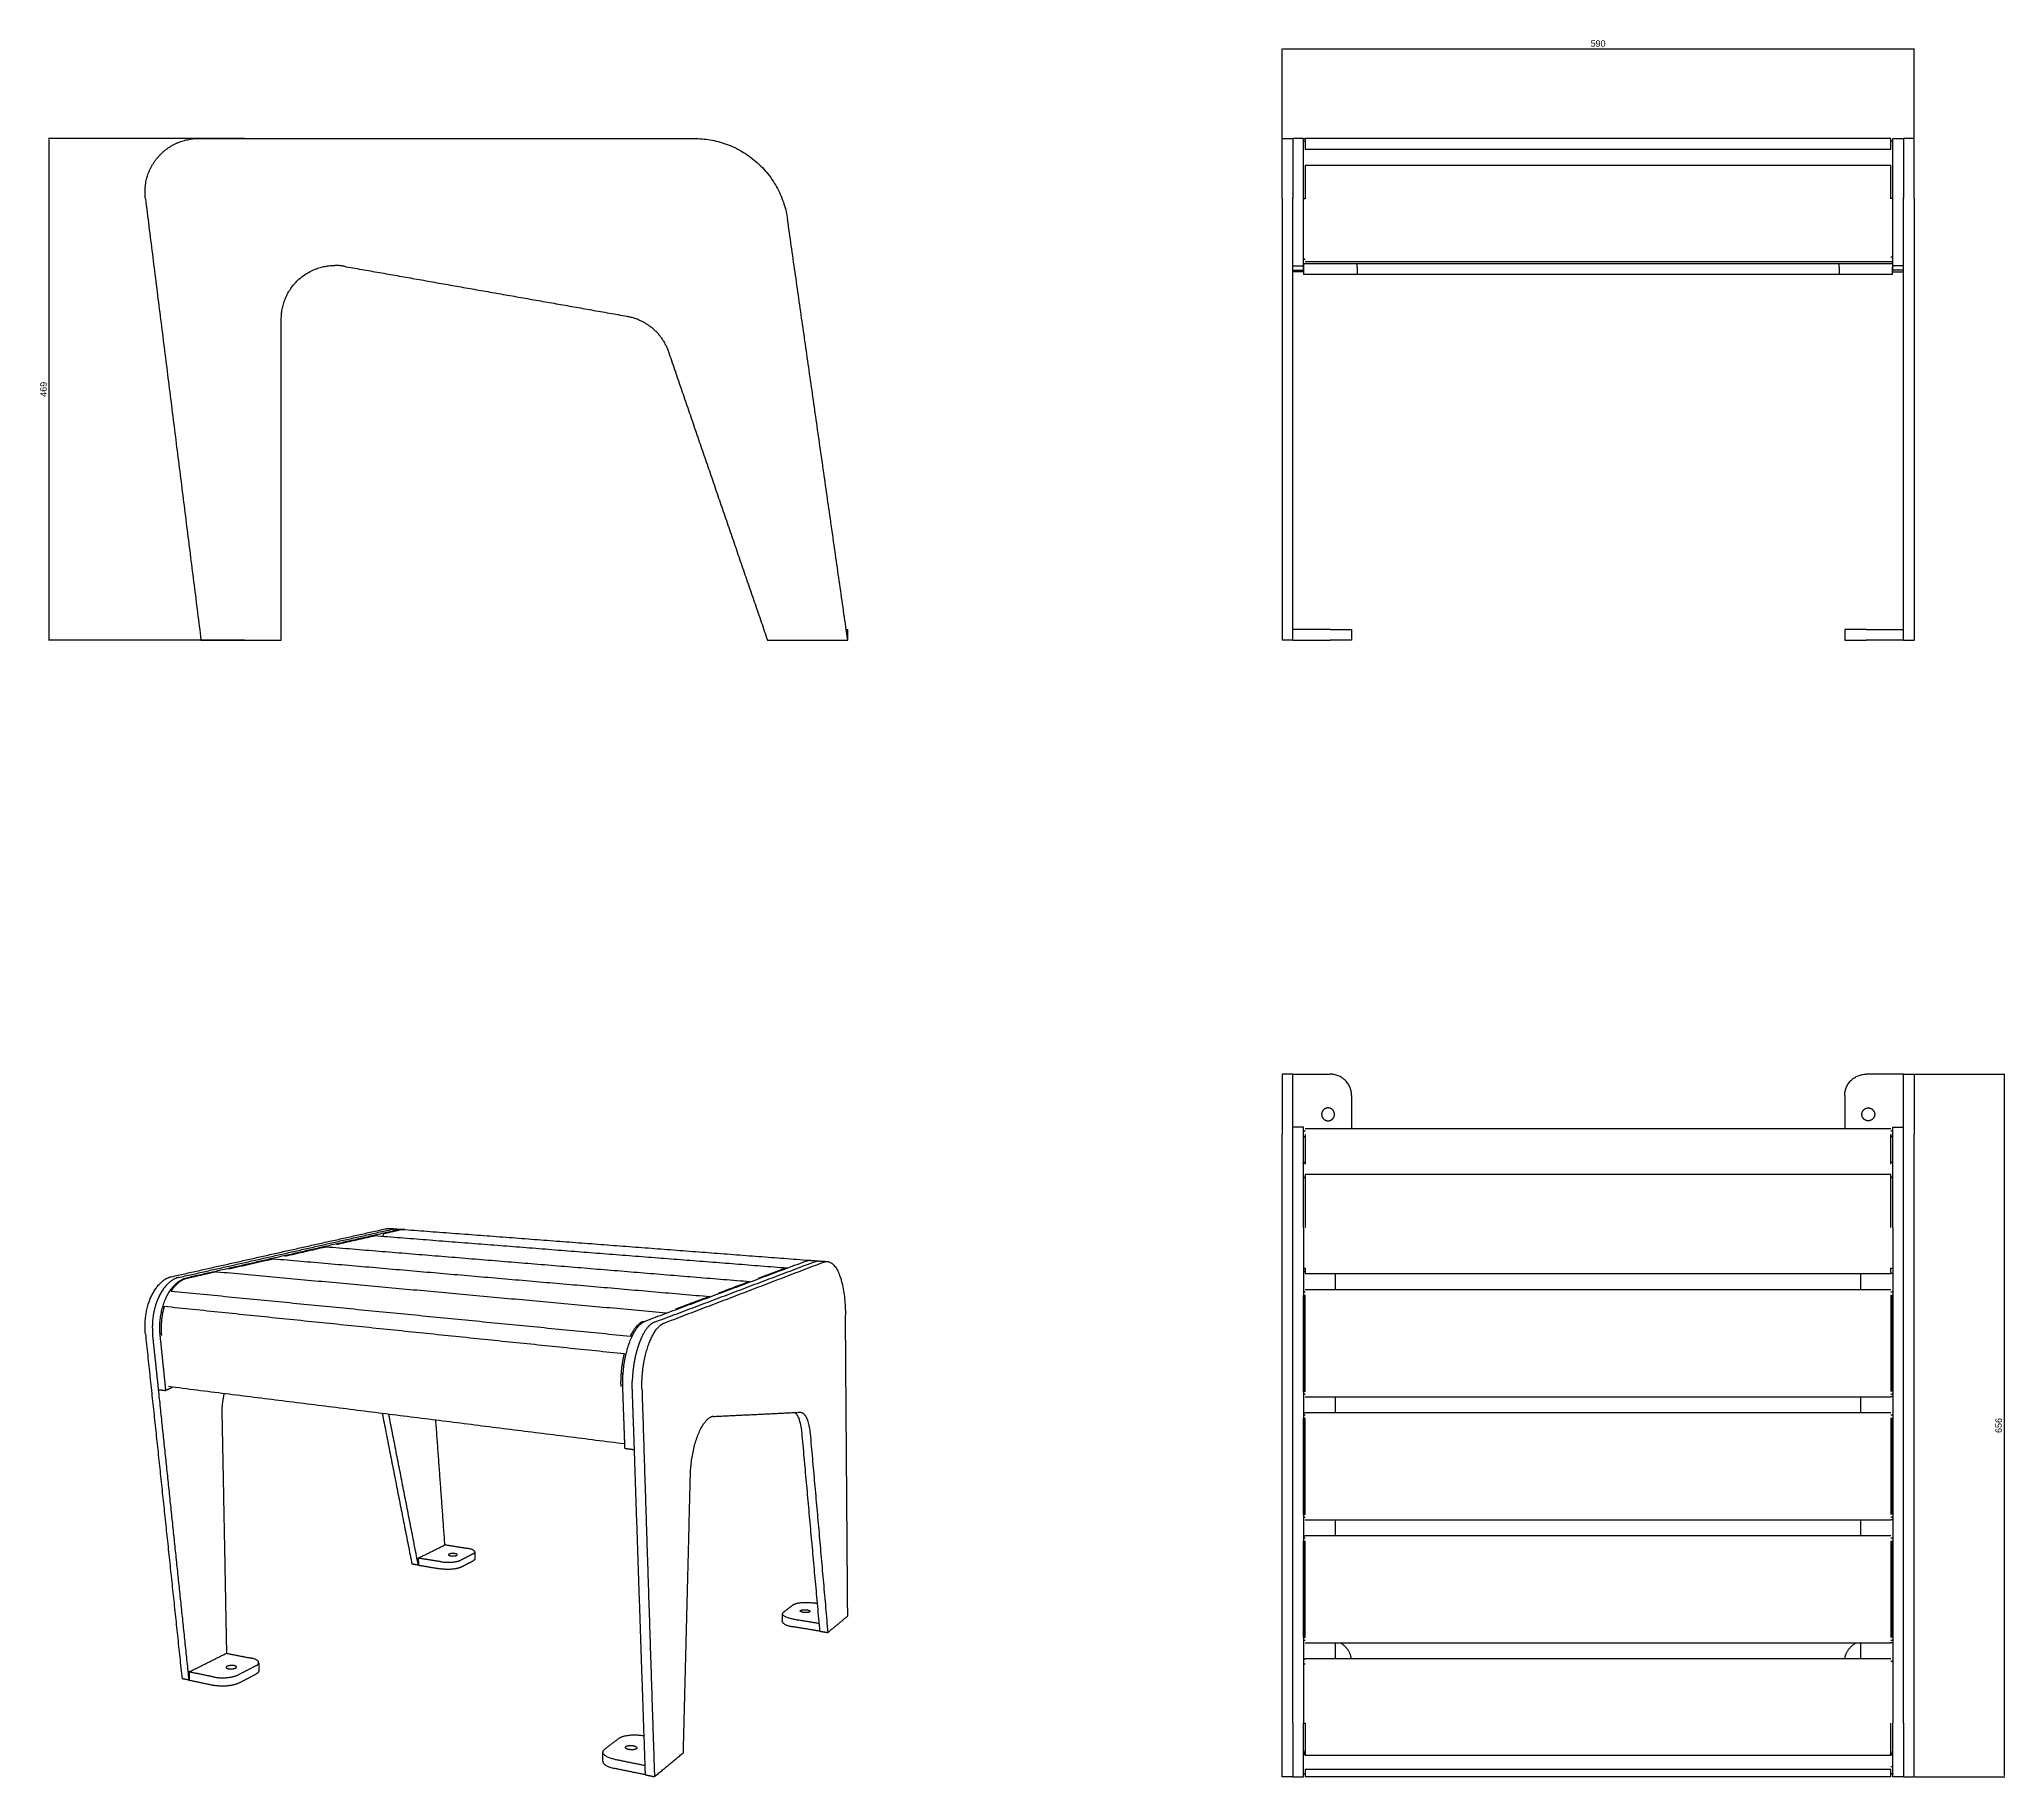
# Model space of a CAD drawing. Header units: millimetres. Extents: x 364 to 2200, y 0 to 1623.
import ezdxf

# ---------------------------------------------------------------- set-up
doc = ezdxf.new("R2010")
doc.units = ezdxf.units.MM
doc.header["$MEASUREMENT"] = 0
doc.layers.add('Domyślny', color=7, linetype='Continuous', true_color=0x000000)
doc.layers.add('Utwórz2D linie widoczne', color=7, linetype='Continuous', true_color=0x000000)
doc.styles.add('Arial', font='arial.ttf')
doc.dimstyles.new('Domyślny', dxfattribs={"dimtxt": 6, "dimasz": 1, "dimexe": 0.5, "dimexo": 0.5, "dimgap": 2, "dimtad": 1, "dimtoh": 1, "dimdec": 0, "dimzin": 1, "dimdsep": 46, "dimtxsty": 'Arial', "dimcen": 0.5, "dimazin": 0, "dimtfac": 1, "dimtdec": 4, "dimtix": 1, "dimtmove": 1, "dimatfit": 3, "dimfxl": 0, "dimtolj": 1, "dimtzin": 1, "dimarcsym": 0})

msp = doc.modelspace()

# ---------------------------------------------------------------- blocks, each defined once
blk = doc.blocks.new('*D1')
at = {"layer": 'Defpoints', "color": 0}
for p in [(2115.3, 656.3), (2115.3, 0), (2199.2, 0)]:
    blk.add_point(p, dxfattribs=at)
at = {"layer": 'Domyślny', "color": 0, "lineweight": -2}
for p, q in [((2115.8, 656.3), (2199.7, 656.3)), ((2199.2, 655.3), (2199.2, 1)), ((2115.8, 0), (2199.7, 0))]:
    blk.add_line(p, q, dxfattribs=at)
at = {"layer": 'Domyślny', "color": 0}
for points in [[(2199.4, 655.3), (2199, 655.3), (2199.2, 656.3)], [(2199, 1), (2199.4, 1), (2199.2, 0)]]:
    blk.add_solid(points, dxfattribs=at)
at = {"layer": 'Domyślny', "color": 0, "insert": (2194.1, 328.1), "char_height": 6, "attachment_point": 5, "rotation": 90, "style": 'Arial'}
blk.add_mtext('\\A1;656', dxfattribs=at)
blk = doc.blocks.new('*D2')
at = {"layer": 'Defpoints', "color": 0}
for p in [(2115.3, 1614.2), (1524.8, 1530.5), (2115.3, 1530.5)]:
    blk.add_point(p, dxfattribs=at)
at = {"layer": 'Domyślny', "color": 0, "lineweight": -2}
for p, q in [((1524.8, 1531), (1524.8, 1614.7)), ((1525.8, 1614.2), (2114.3, 1614.2)), ((2115.3, 1531), (2115.3, 1614.7))]:
    blk.add_line(p, q, dxfattribs=at)
at = {"layer": 'Domyślny', "color": 0}
for points in [[(1525.8, 1614.4), (1525.8, 1614), (1524.8, 1614.2)], [(2114.3, 1614), (2114.3, 1614.4), (2115.3, 1614.2)]]:
    blk.add_solid(points, dxfattribs=at)
at = {"layer": 'Domyślny', "color": 0, "insert": (1820, 1619.2), "char_height": 6, "attachment_point": 5, "style": 'Arial'}
blk.add_mtext('\\A1;590', dxfattribs=at)
blk = doc.blocks.new('*D3')
at = {"layer": 'Defpoints', "color": 0}
for p in [(556.4, 1530.5), (373.2, 1061.9), (556.4, 1061.9)]:
    blk.add_point(p, dxfattribs=at)
at = {"layer": 'Domyślny', "color": 0, "lineweight": -2}
for p, q in [((555.9, 1530.5), (372.7, 1530.5)), ((373.2, 1529.5), (373.2, 1062.9)), ((555.9, 1061.9), (372.7, 1061.9))]:
    blk.add_line(p, q, dxfattribs=at)
at = {"layer": 'Domyślny', "color": 0}
for points in [[(373.4, 1529.5), (373, 1529.5), (373.2, 1530.5)], [(373, 1062.9), (373.4, 1062.9), (373.2, 1061.9)]]:
    blk.add_solid(points, dxfattribs=at)
at = {"layer": 'Domyślny', "color": 0, "insert": (368.1, 1296.2), "char_height": 6, "attachment_point": 5, "rotation": 90, "style": 'Arial'}
blk.add_mtext('\\A1;469', dxfattribs=at)

# ---------------------------------------------------------------- dimensions: what is measured, and where the dimension line sits
at = {"layer": 'Domyślny'}
for p1, p2, distance, picture, middle in [((1524.7571, 1530.4647), (2115.2535, 1530.4647), 83.7201, '*D2', (1820.0053, 1619.2478)), ((556.4, 1530.5), (556.4, 1061.9), -183.2, '*D3', (368.1, 1296.2)), ((2115.3, 656.3), (2115.3, 0), 84, '*D1', (2194.1, 328.1))]:
    dim = msp.add_aligned_dim(p1=p1, p2=p2, distance=distance, dimstyle='Domyślny', dxfattribs=at)
    dim.commit()
    dim.dimension.update_dxf_attribs({"geometry": picture, "text_midpoint": middle})

# ---------------------------------------------------------------- linework, layer by layer
at = {"layer": 'Utwórz2D linie widoczne'}
for points, weights, degree, knots in [([(463.3, 1474.2), (460.5, 1496.6), (475.4, 1513.5), (490.3, 1530.5), (512.9, 1530.5)], [1, 0.911455510043, 1, 0.911455510043, 1], 2, [0, 0, 0, 42.398806, 42.398806, 84.797612, 84.797612, 84.797612]), ([(1546.5, 1417.5), (1546, 1417.5), (1545.5, 1417.7), (1545.1, 1417.9), (1544.8, 1418.2)], [1, 0.982290257781, 1, 0.987156587393, 1], 2, [0, 0, 0, 1.04186, 1.04186, 1.928742, 1.928742, 1.928742]), ([(2095.3, 1415.6), (2095.2, 1415.6), (2095.2, 1415.6), (2095.2, 1415.6), (2094.9, 1415.5), (2094.5, 1415.4), (2094.1, 1415.3), (2093.9, 1415.3), (2093.7, 1415.3), (2093.5, 1415.3)], [1, 1, 1, 1, 0.995506967962, 0.995506967962, 1, 0.998715210998, 0.998715210998, 1], 3, [6.080021, 6.080021, 6.080021, 6.080021, 6.113167, 6.113167, 6.113167, 7.274815, 7.274815, 7.274815, 7.89575, 7.89575, 7.89575, 7.89575]), ([(1545, 1407.9), (1544.9, 1407.9), (1544.9, 1407.9), (1544.8, 1407.9), (1544.8, 1407.9), (1544.8, 1407.9), (1544.8, 1408)], [1, 0.99986731971, 0.99986731971, 1, 1, 1, 1], 3, [0, 0, 0, 0, 0.1995129, 0.1995129, 0.1995129, 0.2632504, 0.2632504, 0.2632504, 0.2632504]), ([(1573.8, 618.8), (1573.8, 624.8), (1567.8, 624.8), (1561.8, 624.8), (1561.8, 618.8)], [1, 0.707106781187, 1, 0.707106781187, 1], 2, [0, 0, 0, 9.424778, 9.424778, 18.849556, 18.849556, 18.849556]), ([(2066.3, 618.8), (2066.3, 624.8), (2072.3, 624.8), (2078.3, 624.8), (2078.3, 618.8)], [1, 0.707106781187, 1, 0.707106781187, 1], 2, [0, 0, 0, 9.424778, 9.424778, 18.849556, 18.849556, 18.849556]), ([(1561.8, 618.8), (1561.8, 612.8), (1567.8, 612.8), (1573.8, 612.8), (1573.8, 618.8)], [1, 0.707106781187, 1, 0.707106781187, 1], 2, [0, 0, 0, 9.424778, 9.424778, 18.849556, 18.849556, 18.849556]), ([(2078.3, 618.8), (2078.3, 612.8), (2072.3, 612.8), (2066.3, 612.8), (2066.3, 618.8)], [1, 0.707106781187, 1, 0.707106781187, 1], 2, [0, 0, 0, 9.424778, 9.424778, 18.849556, 18.849556, 18.849556]), ([(1544.8, 559.7), (1545.1, 560), (1545.5, 560.1), (1546, 560.3), (1546.5, 560.3)], [1, 0.987156587835, 1, 0.982290257781, 1], 2, [0, 0, 0, 0.886883, 0.886883, 1.928742, 1.928742, 1.928742]), ([(2093.5, 560.3), (2094, 560.3), (2094.5, 560.1), (2094.9, 560), (2095.3, 559.7)], [1, 0.982290257781, 1, 0.987156587835, 1], 2, [0, 0, 0, 1.04186, 1.04186, 1.928742, 1.928742, 1.928742]), ([(463.3, 413.8), (461.3, 432.3), (468.7, 448.5), (476, 464.5), (487.5, 467.1)], [2310.73699025, 2099.91347728, 2313.27881502, 2116.98796714, 2341.86226597], 2, [0, 0, 0, 42.398806, 42.398806, 84.797612, 84.797612, 84.797612]), ([(476.1, 448.9), (475.8, 448.4), (475.6, 447.8), (475.4, 447.3), (475.1, 446.9)], [1, 0.999932662779, 1, 0.999958607363, 1], 2, [0, 0, 0, 1.257818, 1.257818, 2.27367, 2.27367, 2.27367]), ([(927, 362.3), (926.3, 383.3), (932.6, 401.9), (938.8, 420.4), (947.5, 423.7)], [2023.94900781, 1838.51899048, 2026.49083258, 1855.59348033, 2055.07428353], 2, [0, 0, 0, 42.398806, 42.398806, 84.797612, 84.797612, 84.797612]), ([(924, 403.9), (923.8, 403.3), (923.6, 402.8), (923.4, 402.2), (923.2, 401.6)], [1, 0.999978481915, 1, 0.999975899983, 1], 2, [0, 0, 0, 1.109895, 1.109895, 2.329446, 2.329446, 2.329446]), ([(911, 310.9), (910.9, 310.9), (910.8, 310.9), (910.8, 310.9), (910.7, 310.9), (910.7, 310.9), (910.7, 310.9)], [1, 0.99979062915, 0.99979062915, 1, 1.00000042686, 1.00000085396, 1.0000012813], 3, [0, 0, 0, 0, 0.2431208, 0.2431208, 0.2431208, 0.2701144, 0.2701144, 0.2701144, 0.2701144]), ([(746.8, 207.9), (744.8, 206.9), (748.4, 206.4), (752, 205.8), (754, 206.8)], [2898.84711842, 2046.18184626, 2890.82408172, 2042.06077654, 2893.01904573], 2, [-18.849556, -18.849556, -18.849556, -9.424778, -9.424778, 0, 0, 0]), ([(754, 206.8), (756, 207.8), (752.4, 208.4), (748.8, 208.9), (746.8, 207.9)], [2893.01904573, 2049.28599413, 2901.04208243, 2053.40706385, 2898.84711842], 2, [-18.849556, -18.849556, -18.849556, -9.424778, -9.424778, 0, 0, 0]), ([(1083.7, 154), (1082.2, 152.8), (1077.9, 153.5), (1073.6, 154.1), (1075.2, 155.3)], [2647.99891757, 1868.80538239, 2645.80395356, 1872.92645211, 2653.82699026], 2, [-18.849556, -18.849556, -18.849556, -9.424778, -9.424778, 0, 0, 0]), ([(1075.2, 155.3), (1076.7, 156.5), (1080.9, 155.9), (1085.2, 155.2), (1083.7, 154)], [2653.82699026, 1880.1516697, 2656.02195427, 1876.03059998, 2647.99891757], 2, [-18.849556, -18.849556, -18.849556, -9.424778, -9.424778, 0, 0, 0]), ([(539.6, 103.1), (536.8, 101.7), (540.8, 100.9), (544.8, 100.1), (547.6, 101.5)], [2448.40358729, 1727.67017086, 2440.38055059, 1723.54910114, 2442.5755146], 2, [-18.849556, -18.849556, -18.849556, -9.424778, -9.424778, 0, 0, 0]), ([(547.6, 101.5), (550.3, 102.9), (546.3, 103.7), (542.4, 104.5), (539.6, 103.1)], [2442.5755146, 1730.77431873, 2450.5985513, 1734.89538845, 2448.40358729], 2, [-18.849556, -18.849556, -18.849556, -9.424778, -9.424778, 0, 0, 0]), ([(1524.8, 0), (1524.8, 0), (1524.8, 12.5), (1524.8, 27.4), (1524.8, 50)], [0.977615278479, 0.924598832771, 1, 0.911455510043, 1], 2, [6.293573, 6.293573, 6.293573, 42.398806, 42.398806, 84.797612, 84.797612, 84.797612]), ([(2115.3, 0), (2115.3, 0), (2115.3, 12.5), (2115.3, 27.4), (2115.3, 50)], [0.977615278479, 0.924598832771, 1, 0.911455510043, 1], 2, [6.293573, 6.293573, 6.293573, 42.398806, 42.398806, 84.797612, 84.797612, 84.797612]), ([(921.8, 26.1), (919.6, 24.4), (914.7, 25.4), (909.7, 26.4), (912, 28.1)], [2197.55538644, 1550.29370699, 2195.36042243, 1554.41477671, 2203.38345913], 2, [-18.849556, -18.849556, -18.849556, -9.424778, -9.424778, 0, 0, 0]), ([(912, 28.1), (914.2, 29.9), (919.1, 28.9), (924, 27.9), (921.8, 26.1)], [2203.38345913, 1561.6399943, 2205.57842314, 1557.51892458, 2197.55538644], 2, [-18.849556, -18.849556, -18.849556, -9.424778, -9.424778, 0, 0, 0])]:
    msp.add_rational_spline(points, weights, degree=degree, knots=knots, dxfattribs=at)
for points in [[(512.9, 1530.5), (744.4, 1530.5), (975.9, 1530.5)], [(1524.8, 1474.2), (1524.8, 1502.3), (1524.8, 1530.5)], [(1524.8, 1530.5), (1529.8, 1530.5), (1534.8, 1530.5)], [(1534.8, 1530.5), (1534.8, 1530.5), (1534.8, 1530.5)], [(1534.8, 1530.5), (1534.8, 1530.5), (1534.8, 1530.5)], [(1544.8, 1530.5), (1539.8, 1530.5), (1534.8, 1530.5)], [(1534.8, 1530.5), (1534.8, 1530.5), (1534.8, 1530.5)], [(1534.8, 1530.5), (1534.8, 1530.5), (1534.8, 1530.5)], [(1534.8, 1530.5), (1534.8, 1530.5), (1534.8, 1530.4)], [(1534.8, 1530.4), (1534.8, 1530.4), (1534.8, 1530.4)], [(1534.8, 1530.4), (1534.8, 1530.4), (1534.8, 1530.4)], [(1534.8, 1530.4), (1534.8, 1530.4), (1534.8, 1530.3)], [(1534.8, 1530.4), (1534.8, 1530.4), (1534.8, 1530.4)], [(1534.8, 1530.4), (1534.8, 1530.4), (1534.8, 1530.4)], [(1534.8, 1530.3), (1534.8, 1530.3), (1534.8, 1530.3)], [(1534.8, 1530.3), (1534.8, 1530.3), (1534.8, 1530.3)], [(1534.8, 1530.3), (1534.8, 1530.3), (1534.8, 1530.2)], [(1534.8, 1530.3), (1534.8, 1530.3), (1534.8, 1530.3)], [(1534.8, 1530.3), (1534.8, 1530.3), (1534.8, 1530.3)], [(1534.8, 1530.3), (1534.8, 1530.3), (1534.8, 1530.3)], [(1534.8, 1530.2), (1534.8, 1530.2), (1534.8, 1530.2)], [(1534.8, 1530.2), (1534.8, 1530.2), (1534.8, 1530.2)], [(1534.8, 1530.2), (1534.8, 1530.2), (1534.8, 1530.1)], [(1534.8, 1530.1), (1534.8, 1530.1), (1534.8, 1530)], [(1534.8, 1530), (1534.8, 1530), (1534.8, 1530)], [(1534.8, 1530), (1534.8, 1530), (1534.8, 1530)], [(1534.8, 1530), (1534.8, 1529.9), (1534.8, 1529.9)], [(1534.8, 1529.9), (1534.8, 1529.9), (1534.8, 1529.9)], [(1534.8, 1529.9), (1534.8, 1529.8), (1534.8, 1529.8)], [(1534.8, 1529.9), (1534.8, 1529.9), (1534.8, 1529.9)], [(1534.8, 1529.8), (1534.8, 1529.8), (1534.8, 1529.7)], [(1534.8, 1529.7), (1534.8, 1529.7), (1534.8, 1529.7)], [(1534.8, 1529.7), (1534.8, 1529.6), (1534.8, 1529.6)], [(1534.8, 1529.6), (1534.8, 1529.6), (1534.8, 1529.6)], [(1534.8, 1529.6), (1534.8, 1529.5), (1534.8, 1529.5)], [(1534.8, 1529.6), (1534.8, 1529.6), (1534.8, 1529.6)], [(1534.8, 1529.5), (1534.8, 1529.5), (1534.8, 1529.4)], [(1534.8, 1529.5), (1534.8, 1529.5), (1534.8, 1529.5)], [(1534.8, 1529.4), (1534.8, 1529.4), (1534.8, 1529.4)], [(1534.8, 1529.4), (1534.8, 1529.3), (1534.8, 1529.3)], [(1534.8, 1529.4), (1534.8, 1529.4), (1534.8, 1529.4)], [(1534.8, 1529.4), (1534.8, 1529.4), (1534.8, 1529.4)], [(1534.8, 1529.3), (1534.8, 1529.3), (1534.8, 1529.2)], [(1534.8, 1529.3), (1534.8, 1529.3), (1534.8, 1529.3)], [(1534.8, 1529.2), (1534.8, 1529.1), (1534.8, 1529)], [(1534.8, 1529.2), (1534.8, 1529.2), (1534.8, 1529.2)], [(1534.8, 1529), (1534.8, 1528.9), (1534.8, 1528.9)], [(1534.8, 1529), (1534.8, 1529), (1534.8, 1529)], [(1534.8, 1528.9), (1534.8, 1528.8), (1534.8, 1528.7)], [(1534.8, 1528.9), (1534.8, 1528.9), (1534.8, 1528.9)], [(1534.8, 1528.7), (1534.8, 1528.6), (1534.8, 1528.6)], [(1534.8, 1528.7), (1534.8, 1528.7), (1534.8, 1528.7)], [(1534.8, 1528.6), (1534.8, 1528.5), (1534.8, 1528.5)], [(1534.8, 1528.6), (1534.8, 1528.6), (1534.8, 1528.6)], [(1534.8, 1528.5), (1534.8, 1528.4), (1534.8, 1528.4)], [(1534.8, 1528.5), (1534.8, 1528.5), (1534.8, 1528.5)], [(1534.8, 1528.4), (1534.8, 1528.2), (1534.8, 1528.1)], [(1534.8, 1528.4), (1534.8, 1528.4), (1534.8, 1528.4)], [(1534.8, 1528.1), (1534.8, 1528), (1534.8, 1528)], [(1534.8, 1528.1), (1534.8, 1528.1), (1534.8, 1528.1)], [(1534.8, 1528), (1534.8, 1527.9), (1534.8, 1527.9)], [(1534.8, 1528), (1534.8, 1528), (1534.8, 1528)], [(1534.8, 1527.9), (1534.8, 1527.9), (1534.8, 1527.8)], [(1534.8, 1527.8), (1534.8, 1527.8), (1534.8, 1527.8)], [(1534.8, 1527.8), (1534.8, 1527.7), (1534.8, 1527.7)], [(1534.8, 1527.7), (1534.8, 1527.7), (1534.8, 1527.6)], [(1534.8, 1527.6), (1534.8, 1527.6), (1534.8, 1527.5)], [(1534.8, 1527.5), (1534.8, 1527.5), (1534.8, 1527.5)], [(1534.8, 1527.5), (1534.8, 1527.5), (1534.8, 1527.4)], [(1534.8, 1527.4), (1534.8, 1527.4), (1534.8, 1527.3)], [(1534.8, 1527.3), (1534.8, 1527.3), (1534.8, 1527.2)], [(1534.8, 1527.3), (1534.8, 1527.3), (1534.8, 1527.3)], [(1534.8, 1527.2), (1534.8, 1527.1), (1534.8, 1527.1)], [(1534.8, 1527.2), (1534.8, 1527.2), (1534.8, 1527.2)], [(1534.8, 1527.1), (1534.8, 1527), (1534.8, 1526.8)], [(1534.8, 1527.1), (1534.8, 1527.1), (1534.8, 1527.1)], [(1534.8, 1526.8), (1534.8, 1526.8), (1534.8, 1526.7)], [(1534.8, 1526.8), (1534.8, 1526.8), (1534.8, 1526.8)], [(1534.8, 1526.7), (1534.8, 1526.6), (1534.8, 1526.6)], [(1534.8, 1526.7), (1534.8, 1526.7), (1534.8, 1526.7)], [(1534.8, 1526.6), (1534.8, 1526.5), (1534.8, 1526.5)], [(1534.8, 1526.5), (1534.8, 1526.5), (1534.8, 1526.4)], [(1534.8, 1526.4), (1534.8, 1526.3), (1534.8, 1526.2)], [(1534.8, 1526.4), (1534.8, 1526.4), (1534.8, 1526.4)], [(1534.8, 1526.2), (1534.8, 1526.1), (1534.8, 1526.1)], [(1534.8, 1526.2), (1534.8, 1526.2), (1534.8, 1526.2)], [(1534.8, 1526.1), (1534.8, 1526.1), (1534.8, 1526)], [(1534.8, 1526), (1534.8, 1526), (1534.8, 1525.9)], [(1534.8, 1525.9), (1534.8, 1525.8), (1534.8, 1525.6)], [(1534.8, 1525.6), (1534.8, 1525.1), (1534.8, 1524.6)], [(1534.8, 1524.6), (1534.8, 1524.5), (1534.8, 1524.4)], [(1534.8, 1524.6), (1534.8, 1524.6), (1534.8, 1524.6)], [(1534.8, 1524.4), (1534.8, 1524.3), (1534.8, 1524.2)], [(1534.8, 1524.4), (1534.8, 1524.4), (1534.8, 1524.4)], [(1534.8, 1524.2), (1534.8, 1524.1), (1534.8, 1524.1)], [(1534.8, 1524.2), (1534.8, 1524.2), (1534.8, 1524.2)], [(1534.8, 1524.1), (1534.8, 1524), (1534.8, 1524)], [(1534.8, 1524), (1534.8, 1524), (1534.8, 1523.9)], [(1534.8, 1523.9), (1534.8, 1523.9), (1534.8, 1523.8)], [(1534.8, 1523.8), (1534.8, 1523.7), (1534.8, 1523.6)], [(1534.8, 1523.6), (1534.8, 1523.5), (1534.8, 1523.4)], [(1534.8, 1523.6), (1534.8, 1523.6), (1534.8, 1523.6)], [(1544.8, 1480.5), (1544.8, 1505.5), (1544.8, 1530.5)], [(2093.5, 1530.5), (1820, 1530.5), (1546.5, 1530.5)], [(1546.5, 1530.5), (1546.5, 1525.5), (1546.5, 1520.5)], [(2093.5, 1520.5), (2093.5, 1525.5), (2093.5, 1530.5)], [(2095.3, 1480.5), (2095.3, 1505.5), (2095.3, 1530.5)], [(2095.3, 1530.5), (2100.3, 1530.5), (2105.3, 1530.5)], [(2105.3, 1530.5), (2105.3, 1530.5), (2105.3, 1530.5)], [(2105.3, 1530.5), (2105.3, 1530.5), (2105.3, 1530.5)], [(2115.3, 1530.5), (2110.3, 1530.5), (2105.3, 1530.5)], [(2105.3, 1530.5), (2105.3, 1530.5), (2105.3, 1530.5)], [(2105.3, 1530.5), (2105.3, 1530.5), (2105.3, 1530.5)], [(2105.3, 1530.5), (2105.3, 1530.5), (2105.3, 1530.4)], [(2105.3, 1530.4), (2105.3, 1530.4), (2105.3, 1530.4)], [(2105.3, 1530.4), (2105.3, 1530.4), (2105.3, 1530.4)], [(2105.3, 1530.4), (2105.3, 1530.4), (2105.3, 1530.3)], [(2105.3, 1530.4), (2105.3, 1530.4), (2105.3, 1530.4)], [(2105.3, 1530.4), (2105.3, 1530.4), (2105.3, 1530.4)], [(2105.3, 1530.3), (2105.3, 1530.3), (2105.3, 1530.3)], [(2105.3, 1530.3), (2105.3, 1530.3), (2105.3, 1530.3)], [(2105.3, 1530.3), (2105.3, 1530.3), (2105.3, 1530.2)], [(2105.3, 1530.3), (2105.3, 1530.3), (2105.3, 1530.3)], [(2105.3, 1530.3), (2105.3, 1530.3), (2105.3, 1530.3)], [(2105.3, 1530.3), (2105.3, 1530.3), (2105.3, 1530.3)], [(2105.3, 1530.2), (2105.3, 1530.2), (2105.3, 1530.2)], [(2105.3, 1530.2), (2105.3, 1530.2), (2105.3, 1530.2)], [(2105.3, 1530.2), (2105.3, 1530.2), (2105.3, 1530.1)], [(2105.3, 1530.1), (2105.3, 1530.1), (2105.3, 1530)], [(2105.3, 1530), (2105.3, 1530), (2105.3, 1530)], [(2105.3, 1530), (2105.3, 1530), (2105.3, 1530)], [(2105.3, 1530), (2105.3, 1529.9), (2105.3, 1529.9)], [(2105.3, 1529.9), (2105.3, 1529.9), (2105.3, 1529.9)], [(2105.3, 1529.9), (2105.3, 1529.8), (2105.3, 1529.8)], [(2105.3, 1529.9), (2105.3, 1529.9), (2105.3, 1529.9)], [(2105.3, 1529.8), (2105.3, 1529.8), (2105.3, 1529.7)], [(2105.3, 1529.7), (2105.3, 1529.7), (2105.3, 1529.7)], [(2105.3, 1529.7), (2105.3, 1529.6), (2105.3, 1529.6)], [(2105.3, 1529.6), (2105.3, 1529.6), (2105.3, 1529.6)], [(2105.3, 1529.6), (2105.3, 1529.5), (2105.3, 1529.5)], [(2105.3, 1529.6), (2105.3, 1529.6), (2105.3, 1529.6)], [(2105.3, 1529.5), (2105.3, 1529.5), (2105.3, 1529.4)], [(2105.3, 1529.5), (2105.3, 1529.5), (2105.3, 1529.5)], [(2105.3, 1529.4), (2105.3, 1529.4), (2105.3, 1529.4)], [(2105.3, 1529.4), (2105.3, 1529.3), (2105.3, 1529.3)], [(2105.3, 1529.4), (2105.3, 1529.4), (2105.3, 1529.4)], [(2105.3, 1529.4), (2105.3, 1529.4), (2105.3, 1529.4)], [(2105.3, 1529.3), (2105.3, 1529.3), (2105.3, 1529.2)], [(2105.3, 1529.3), (2105.3, 1529.3), (2105.3, 1529.3)], [(2105.3, 1529.2), (2105.3, 1529.1), (2105.3, 1529)], [(2105.3, 1529.2), (2105.3, 1529.2), (2105.3, 1529.2)], [(2105.3, 1529), (2105.3, 1528.9), (2105.3, 1528.9)], [(2105.3, 1529), (2105.3, 1529), (2105.3, 1529)], [(2105.3, 1528.9), (2105.3, 1528.8), (2105.3, 1528.7)], [(2105.3, 1528.9), (2105.3, 1528.9), (2105.3, 1528.9)], [(2105.3, 1528.7), (2105.3, 1528.6), (2105.3, 1528.6)], [(2105.3, 1528.7), (2105.3, 1528.7), (2105.3, 1528.7)], [(2105.3, 1528.6), (2105.3, 1528.5), (2105.3, 1528.5)], [(2105.3, 1528.6), (2105.3, 1528.6), (2105.3, 1528.6)], [(2105.3, 1528.5), (2105.3, 1528.4), (2105.3, 1528.4)], [(2105.3, 1528.5), (2105.3, 1528.5), (2105.3, 1528.5)], [(2105.3, 1528.4), (2105.3, 1528.2), (2105.3, 1528.1)], [(2105.3, 1528.4), (2105.3, 1528.4), (2105.3, 1528.4)], [(2105.3, 1528.1), (2105.3, 1528), (2105.3, 1528)], [(2105.3, 1528.1), (2105.3, 1528.1), (2105.3, 1528.1)], [(2105.3, 1528), (2105.3, 1527.9), (2105.3, 1527.9)], [(2105.3, 1528), (2105.3, 1528), (2105.3, 1528)], [(2105.3, 1527.9), (2105.3, 1527.9), (2105.3, 1527.8)], [(2105.3, 1527.8), (2105.3, 1527.8), (2105.3, 1527.8)], [(2105.3, 1527.8), (2105.3, 1527.7), (2105.3, 1527.7)], [(2105.3, 1527.7), (2105.3, 1527.7), (2105.3, 1527.6)], [(2105.3, 1527.6), (2105.3, 1527.6), (2105.3, 1527.5)], [(2105.3, 1527.5), (2105.3, 1527.5), (2105.3, 1527.5)], [(2105.3, 1527.5), (2105.3, 1527.5), (2105.3, 1527.4)], [(2105.3, 1527.4), (2105.3, 1527.4), (2105.3, 1527.3)], [(2105.3, 1527.3), (2105.3, 1527.3), (2105.3, 1527.2)], [(2105.3, 1527.3), (2105.3, 1527.3), (2105.3, 1527.3)], [(2105.3, 1527.2), (2105.3, 1527.1), (2105.3, 1527.1)], [(2105.3, 1527.2), (2105.3, 1527.2), (2105.3, 1527.2)], [(2105.3, 1527.1), (2105.3, 1527), (2105.3, 1526.8)], [(2105.3, 1527.1), (2105.3, 1527.1), (2105.3, 1527.1)], [(2105.3, 1526.8), (2105.3, 1526.8), (2105.3, 1526.7)], [(2105.3, 1526.8), (2105.3, 1526.8), (2105.3, 1526.8)], [(2105.3, 1526.7), (2105.3, 1526.6), (2105.3, 1526.6)], [(2105.3, 1526.7), (2105.3, 1526.7), (2105.3, 1526.7)], [(2105.3, 1526.6), (2105.3, 1526.5), (2105.3, 1526.5)], [(2105.3, 1526.5), (2105.3, 1526.5), (2105.3, 1526.4)], [(2105.3, 1526.4), (2105.3, 1526.3), (2105.3, 1526.2)], [(2105.3, 1526.4), (2105.3, 1526.4), (2105.3, 1526.4)], [(2105.3, 1526.2), (2105.3, 1526.1), (2105.3, 1526.1)], [(2105.3, 1526.2), (2105.3, 1526.2), (2105.3, 1526.2)], [(2105.3, 1526.1), (2105.3, 1526.1), (2105.3, 1526)], [(2105.3, 1526), (2105.3, 1526), (2105.3, 1525.9)], [(2105.3, 1525.9), (2105.3, 1525.8), (2105.3, 1525.6)], [(2105.3, 1525.6), (2105.3, 1525.1), (2105.3, 1524.6)], [(2105.3, 1524.6), (2105.3, 1524.5), (2105.3, 1524.4)], [(2105.3, 1524.6), (2105.3, 1524.6), (2105.3, 1524.6)], [(2105.3, 1524.4), (2105.3, 1524.3), (2105.3, 1524.2)], [(2105.3, 1524.4), (2105.3, 1524.4), (2105.3, 1524.4)], [(2105.3, 1524.2), (2105.3, 1524.1), (2105.3, 1524.1)], [(2105.3, 1524.2), (2105.3, 1524.2), (2105.3, 1524.2)], [(2105.3, 1524.1), (2105.3, 1524), (2105.3, 1524)], [(2105.3, 1524), (2105.3, 1524), (2105.3, 1523.9)], [(2105.3, 1523.9), (2105.3, 1523.9), (2105.3, 1523.8)], [(2105.3, 1523.8), (2105.3, 1523.7), (2105.3, 1523.6)], [(2105.3, 1523.6), (2105.3, 1523.5), (2105.3, 1523.4)], [(2105.3, 1523.6), (2105.3, 1523.6), (2105.3, 1523.6)], [(2115.3, 1474.2), (2115.3, 1502.3), (2115.3, 1530.5)], [(1534.8, 1523.4), (1534.8, 1523.3), (1534.8, 1523.2)], [(1534.8, 1523.4), (1534.8, 1523.4), (1534.8, 1523.4)], [(1534.8, 1523.2), (1534.8, 1523), (1534.8, 1522.9)], [(1534.8, 1523.2), (1534.8, 1523.2), (1534.8, 1523.2)], [(1534.8, 1522.9), (1534.8, 1522.9), (1534.8, 1522.8)], [(1534.8, 1522.8), (1534.8, 1522.7), (1534.8, 1522.6)], [(1534.8, 1522.6), (1534.8, 1522.6), (1534.8, 1522.5)], [(1534.8, 1522.5), (1534.8, 1522.5), (1534.8, 1522.4)], [(1534.8, 1522.4), (1534.8, 1522.4), (1534.8, 1522.3)], [(1534.8, 1522.3), (1534.8, 1522.3), (1534.8, 1522.2)], [(1534.8, 1522.2), (1534.8, 1522.2), (1534.8, 1522.1)], [(1534.8, 1522.1), (1534.8, 1522.1), (1534.8, 1522)], [(1534.8, 1522), (1534.8, 1521.8), (1534.8, 1521.6)], [(1534.8, 1522), (1534.8, 1522), (1534.8, 1522)], [(1534.8, 1521.6), (1534.8, 1521.5), (1534.8, 1521.4)], [(1534.8, 1521.6), (1534.8, 1521.6), (1534.8, 1521.6)], [(1534.8, 1521.4), (1534.8, 1521.4), (1534.8, 1521.3)], [(1534.8, 1521.3), (1534.8, 1521.3), (1534.8, 1521.2)], [(1534.8, 1521.2), (1534.8, 1521.2), (1534.8, 1521.1)], [(1534.8, 1521.1), (1534.8, 1521.1), (1534.8, 1521)], [(1534.8, 1521), (1534.8, 1521), (1534.8, 1520.9)], [(1534.8, 1520.9), (1534.8, 1520.8), (1534.8, 1520.7)], [(1534.8, 1520.7), (1534.8, 1520.6), (1534.8, 1520.6)], [(1534.8, 1520.6), (1534.8, 1520.5), (1534.8, 1520.4)], [(1534.8, 1520.4), (1534.8, 1520.3), (1534.8, 1520.2)], [(1534.8, 1520.4), (1534.8, 1520.4), (1534.8, 1520.4)], [(1534.8, 1520.2), (1534.8, 1520.1), (1534.8, 1520)], [(1534.8, 1520.2), (1534.8, 1520.2), (1534.8, 1520.2)], [(1534.8, 1520), (1534.8, 1519.9), (1534.8, 1519.8)], [(1534.8, 1520), (1534.8, 1520), (1534.8, 1520)], [(1534.8, 1519.8), (1534.8, 1519.8), (1534.8, 1519.7)], [(1534.8, 1519.7), (1534.8, 1519.6), (1534.8, 1519.5)], [(1534.8, 1519.5), (1534.8, 1519.4), (1534.8, 1519.4)], [(1534.8, 1519.4), (1534.8, 1519.3), (1534.8, 1519.2)], [(1534.8, 1519.2), (1534.8, 1519.1), (1534.8, 1519)], [(1534.8, 1519.2), (1534.8, 1519.2), (1534.8, 1519.2)], [(1534.8, 1519), (1534.8, 1518.9), (1534.8, 1518.8)], [(1534.8, 1519), (1534.8, 1519), (1534.8, 1519)], [(1534.8, 1518.8), (1534.8, 1518.7), (1534.8, 1518.7)], [(1534.8, 1518.7), (1534.8, 1518.6), (1534.8, 1518.6)], [(1534.8, 1518.6), (1534.8, 1518.5), (1534.8, 1518.5)], [(1534.8, 1518.5), (1534.8, 1518.3), (1534.8, 1518.2)], [(1534.8, 1518.2), (1534.8, 1518.2), (1534.8, 1518.1)], [(1534.8, 1518.1), (1534.8, 1518), (1534.8, 1517.9)], [(1534.8, 1517.9), (1534.8, 1517.8), (1534.8, 1517.7)], [(1534.8, 1517.9), (1534.8, 1517.9), (1534.8, 1517.9)], [(1534.8, 1517.7), (1534.8, 1517.6), (1534.8, 1517.5)], [(1534.8, 1517.7), (1534.8, 1517.7), (1534.8, 1517.7)], [(1534.8, 1517.5), (1534.8, 1517.4), (1534.8, 1517.4)], [(1534.8, 1517.4), (1534.8, 1517.3), (1534.8, 1517.1)], [(1534.8, 1517.1), (1534.8, 1517.1), (1534.8, 1517)], [(1534.8, 1517), (1534.8, 1517), (1534.8, 1516.9)], [(1534.8, 1516.9), (1534.8, 1516.8), (1534.8, 1516.8)], [(1534.8, 1516.8), (1534.8, 1516.7), (1534.8, 1516.6)], [(1534.8, 1516.6), (1534.8, 1516.5), (1534.8, 1516.4)], [(1534.8, 1516.6), (1534.8, 1516.6), (1534.8, 1516.6)], [(1534.8, 1516.4), (1534.8, 1516.3), (1534.8, 1516.3)], [(1534.8, 1516.3), (1534.8, 1516), (1534.8, 1515.8)], [(1534.8, 1515.8), (1534.8, 1515.7), (1534.8, 1515.7)], [(1534.8, 1515.7), (1534.8, 1515.6), (1534.8, 1515.5)], [(1534.8, 1515.5), (1534.8, 1515.5), (1534.8, 1515.4)], [(1534.8, 1515.4), (1534.8, 1515.3), (1534.8, 1515.2)], [(1534.8, 1515.2), (1534.8, 1515.1), (1534.8, 1515)], [(1534.8, 1515.2), (1534.8, 1515.2), (1534.8, 1515.2)], [(1534.8, 1515), (1534.8, 1514.9), (1534.8, 1514.9)], [(1534.8, 1514.9), (1534.8, 1514.8), (1534.8, 1514.7)], [(1534.8, 1514.7), (1534.8, 1514.6), (1534.8, 1514.6)], [(1534.8, 1514.7), (1534.8, 1514.7), (1534.8, 1514.7)], [(1534.8, 1514.6), (1534.8, 1514.5), (1534.8, 1514.4)], [(1534.8, 1514.4), (1534.8, 1514.4), (1534.8, 1514.3)], [(1534.8, 1514.3), (1534.8, 1514.3), (1534.8, 1514.2)], [(1534.8, 1514.2), (1534.8, 1514.1), (1534.8, 1514)], [(1534.8, 1514), (1534.8, 1513.9), (1534.8, 1513.7)], [(1534.8, 1513.7), (1534.8, 1513.7), (1534.8, 1513.7)], [(1534.8, 1513.7), (1534.8, 1513.6), (1534.8, 1513.5)], [(1534.8, 1513.5), (1534.8, 1513.4), (1534.8, 1513.4)], [(1534.8, 1513.4), (1534.8, 1513.3), (1534.8, 1513.2)], [(1534.8, 1513.2), (1534.8, 1513.2), (1534.8, 1513.1)], [(1534.8, 1513.1), (1534.8, 1513), (1534.8, 1513)], [(1534.8, 1513), (1534.8, 1512.9), (1534.8, 1512.8)], [(1534.8, 1512.8), (1534.8, 1512.8), (1534.8, 1512.7)], [(1534.8, 1512.7), (1534.8, 1512.6), (1534.8, 1512.6)], [(1534.8, 1512.6), (1534.8, 1512.5), (1534.8, 1512.5)], [(1534.8, 1512.5), (1534.8, 1512.3), (1534.8, 1512.2)], [(1534.8, 1512.2), (1534.8, 1512.1), (1534.8, 1512.1)], [(1534.8, 1512.1), (1534.8, 1512), (1534.8, 1511.9)], [(1534.8, 1511.9), (1534.8, 1511.8), (1534.8, 1511.8)], [(1534.8, 1511.8), (1534.8, 1511.7), (1534.8, 1511.6)], [(1534.8, 1511.6), (1534.8, 1511.4), (1534.8, 1511.3)], [(1534.8, 1511.6), (1534.8, 1511.6), (1534.8, 1511.6)], [(1534.8, 1511.3), (1534.8, 1511.3), (1534.8, 1511.2)], [(1534.8, 1511.2), (1534.8, 1511.1), (1534.8, 1510.9)], [(1534.8, 1510.9), (1534.8, 1510.9), (1534.8, 1510.8)], [(1534.8, 1510.8), (1534.8, 1510.7), (1534.8, 1510.6)], [(1534.8, 1510.6), (1534.8, 1510.6), (1534.8, 1510.5)], [(1534.8, 1510.5), (1534.8, 1510.4), (1534.8, 1510.3)], [(1534.8, 1510.3), (1534.8, 1510.1), (1534.8, 1510)], [(1534.8, 1510.3), (1534.8, 1510.3), (1534.8, 1510.3)], [(1534.8, 1510), (1534.8, 1510), (1534.8, 1509.9)], [(1534.8, 1509.9), (1534.8, 1509.8), (1534.8, 1509.6)], [(1534.8, 1509.6), (1534.8, 1509.5), (1534.8, 1509.5)], [(1534.8, 1509.5), (1534.8, 1509.4), (1534.8, 1509.3)], [(1534.8, 1509.3), (1534.8, 1509.2), (1534.8, 1509.2)], [(1534.8, 1509.2), (1534.8, 1509.1), (1534.8, 1508.9)], [(1534.8, 1508.9), (1534.8, 1508.6), (1534.8, 1508.3)], [(1534.8, 1508.9), (1534.8, 1508.9), (1534.8, 1508.9)], [(1534.8, 1508.3), (1534.8, 1508.2), (1534.8, 1508.1)], [(1534.8, 1508.1), (1534.8, 1508), (1534.8, 1507.9)], [(1534.8, 1507.9), (1534.8, 1507.9), (1534.8, 1507.8)], [(1534.8, 1507.8), (1534.8, 1507.7), (1534.8, 1507.6)], [(1534.8, 1507.6), (1534.8, 1507.3), (1534.8, 1507)], [(1534.8, 1507.6), (1534.8, 1507.6), (1534.8, 1507.6)], [(1534.8, 1507), (1534.8, 1506.9), (1534.8, 1506.9)], [(1534.8, 1506.9), (1534.8, 1506.8), (1534.8, 1506.7)], [(1534.8, 1506.7), (1534.8, 1506.6), (1534.8, 1506.5)], [(1534.8, 1506.5), (1534.8, 1506.4), (1534.8, 1506.2)], [(1534.8, 1506.2), (1534.8, 1506), (1534.8, 1505.9)], [(1534.8, 1506.2), (1534.8, 1506.2), (1534.8, 1506.2)], [(1534.8, 1505.9), (1534.8, 1505.9), (1534.8, 1505.8)], [(1534.8, 1505.8), (1534.8, 1505.7), (1534.8, 1505.6)], [(1534.8, 1505.6), (1534.8, 1505.5), (1534.8, 1505.5)], [(1534.8, 1505.5), (1534.8, 1505.1), (1534.8, 1504.8)], [(1546.5, 1520.5), (1820, 1520.5), (2093.5, 1520.5)], [(2093.5, 1505.2), (1820, 1505.2), (1546.5, 1505.2)], [(1546.5, 1505.2), (1546.5, 1489.7), (1546.5, 1474.2)], [(2093.5, 1474.2), (2093.5, 1489.7), (2093.5, 1505.2)], [(2105.3, 1523.4), (2105.3, 1523.3), (2105.3, 1523.2)], [(2105.3, 1523.4), (2105.3, 1523.4), (2105.3, 1523.4)], [(2105.3, 1523.2), (2105.3, 1523), (2105.3, 1522.9)], [(2105.3, 1523.2), (2105.3, 1523.2), (2105.3, 1523.2)], [(2105.3, 1522.9), (2105.3, 1522.9), (2105.3, 1522.8)], [(2105.3, 1522.8), (2105.3, 1522.7), (2105.3, 1522.6)], [(2105.3, 1522.6), (2105.3, 1522.6), (2105.3, 1522.5)], [(2105.3, 1522.5), (2105.3, 1522.5), (2105.3, 1522.4)], [(2105.3, 1522.4), (2105.3, 1522.4), (2105.3, 1522.3)], [(2105.3, 1522.3), (2105.3, 1522.3), (2105.3, 1522.2)], [(2105.3, 1522.2), (2105.3, 1522.2), (2105.3, 1522.1)], [(2105.3, 1522.1), (2105.3, 1522.1), (2105.3, 1522)], [(2105.3, 1522), (2105.3, 1521.8), (2105.3, 1521.6)], [(2105.3, 1522), (2105.3, 1522), (2105.3, 1522)], [(2105.3, 1521.6), (2105.3, 1521.5), (2105.3, 1521.4)], [(2105.3, 1521.6), (2105.3, 1521.6), (2105.3, 1521.6)], [(2105.3, 1521.4), (2105.3, 1521.4), (2105.3, 1521.3)], [(2105.3, 1521.3), (2105.3, 1521.3), (2105.3, 1521.2)], [(2105.3, 1521.2), (2105.3, 1521.2), (2105.3, 1521.1)], [(2105.3, 1521.1), (2105.3, 1521.1), (2105.3, 1521)], [(2105.3, 1521), (2105.3, 1521), (2105.3, 1520.9)], [(2105.3, 1520.9), (2105.3, 1520.8), (2105.3, 1520.7)], [(2105.3, 1520.7), (2105.3, 1520.6), (2105.3, 1520.6)], [(2105.3, 1520.6), (2105.3, 1520.5), (2105.3, 1520.4)], [(2105.3, 1520.4), (2105.3, 1520.3), (2105.3, 1520.2)], [(2105.3, 1520.4), (2105.3, 1520.4), (2105.3, 1520.4)], [(2105.3, 1520.2), (2105.3, 1520.1), (2105.3, 1520)], [(2105.3, 1520.2), (2105.3, 1520.2), (2105.3, 1520.2)], [(2105.3, 1520), (2105.3, 1519.9), (2105.3, 1519.8)], [(2105.3, 1520), (2105.3, 1520), (2105.3, 1520)], [(2105.3, 1519.8), (2105.3, 1519.8), (2105.3, 1519.7)], [(2105.3, 1519.7), (2105.3, 1519.6), (2105.3, 1519.5)], [(2105.3, 1519.5), (2105.3, 1519.4), (2105.3, 1519.4)], [(2105.3, 1519.4), (2105.3, 1519.3), (2105.3, 1519.2)], [(2105.3, 1519.2), (2105.3, 1519.1), (2105.3, 1519)], [(2105.3, 1519.2), (2105.3, 1519.2), (2105.3, 1519.2)], [(2105.3, 1519), (2105.3, 1518.9), (2105.3, 1518.8)], [(2105.3, 1519), (2105.3, 1519), (2105.3, 1519)], [(2105.3, 1518.8), (2105.3, 1518.7), (2105.3, 1518.7)], [(2105.3, 1518.7), (2105.3, 1518.6), (2105.3, 1518.6)], [(2105.3, 1518.6), (2105.3, 1518.5), (2105.3, 1518.5)], [(2105.3, 1518.5), (2105.3, 1518.3), (2105.3, 1518.2)], [(2105.3, 1518.2), (2105.3, 1518.2), (2105.3, 1518.1)], [(2105.3, 1518.1), (2105.3, 1518), (2105.3, 1517.9)], [(2105.3, 1517.9), (2105.3, 1517.8), (2105.3, 1517.7)], [(2105.3, 1517.9), (2105.3, 1517.9), (2105.3, 1517.9)], [(2105.3, 1517.7), (2105.3, 1517.6), (2105.3, 1517.5)], [(2105.3, 1517.7), (2105.3, 1517.7), (2105.3, 1517.7)], [(2105.3, 1517.5), (2105.3, 1517.4), (2105.3, 1517.4)], [(2105.3, 1517.4), (2105.3, 1517.3), (2105.3, 1517.1)], [(2105.3, 1517.1), (2105.3, 1517.1), (2105.3, 1517)], [(2105.3, 1517), (2105.3, 1517), (2105.3, 1516.9)], [(2105.3, 1516.9), (2105.3, 1516.8), (2105.3, 1516.8)], [(2105.3, 1516.8), (2105.3, 1516.7), (2105.3, 1516.6)], [(2105.3, 1516.6), (2105.3, 1516.5), (2105.3, 1516.4)], [(2105.3, 1516.6), (2105.3, 1516.6), (2105.3, 1516.6)], [(2105.3, 1516.4), (2105.3, 1516.3), (2105.3, 1516.3)], [(2105.3, 1516.3), (2105.3, 1516), (2105.3, 1515.8)], [(2105.3, 1515.8), (2105.3, 1515.7), (2105.3, 1515.7)], [(2105.3, 1515.7), (2105.3, 1515.6), (2105.3, 1515.5)], [(2105.3, 1515.5), (2105.3, 1515.5), (2105.3, 1515.4)], [(2105.3, 1515.4), (2105.3, 1515.3), (2105.3, 1515.2)], [(2105.3, 1515.2), (2105.3, 1515.1), (2105.3, 1515)], [(2105.3, 1515.2), (2105.3, 1515.2), (2105.3, 1515.2)], [(2105.3, 1515), (2105.3, 1514.9), (2105.3, 1514.9)], [(2105.3, 1514.9), (2105.3, 1514.8), (2105.3, 1514.7)], [(2105.3, 1514.7), (2105.3, 1514.6), (2105.3, 1514.6)], [(2105.3, 1514.7), (2105.3, 1514.7), (2105.3, 1514.7)], [(2105.3, 1514.6), (2105.3, 1514.5), (2105.3, 1514.4)], [(2105.3, 1514.4), (2105.3, 1514.4), (2105.3, 1514.3)], [(2105.3, 1514.3), (2105.3, 1514.3), (2105.3, 1514.2)], [(2105.3, 1514.2), (2105.3, 1514.1), (2105.3, 1514)], [(2105.3, 1514), (2105.3, 1513.9), (2105.3, 1513.7)], [(2105.3, 1513.7), (2105.3, 1513.7), (2105.3, 1513.7)], [(2105.3, 1513.7), (2105.3, 1513.6), (2105.3, 1513.5)], [(2105.3, 1513.5), (2105.3, 1513.4), (2105.3, 1513.4)], [(2105.3, 1513.4), (2105.3, 1513.3), (2105.3, 1513.2)], [(2105.3, 1513.2), (2105.3, 1513.2), (2105.3, 1513.1)], [(2105.3, 1513.1), (2105.3, 1513), (2105.3, 1513)], [(2105.3, 1513), (2105.3, 1512.9), (2105.3, 1512.8)], [(2105.3, 1512.8), (2105.3, 1512.8), (2105.3, 1512.7)], [(2105.3, 1512.7), (2105.3, 1512.6), (2105.3, 1512.6)], [(2105.3, 1512.6), (2105.3, 1512.5), (2105.3, 1512.5)], [(2105.3, 1512.5), (2105.3, 1512.3), (2105.3, 1512.2)], [(2105.3, 1512.2), (2105.3, 1512.1), (2105.3, 1512.1)], [(2105.3, 1512.1), (2105.3, 1512), (2105.3, 1511.9)], [(2105.3, 1511.9), (2105.3, 1511.8), (2105.3, 1511.8)], [(2105.3, 1511.8), (2105.3, 1511.7), (2105.3, 1511.6)], [(2105.3, 1511.6), (2105.3, 1511.4), (2105.3, 1511.3)], [(2105.3, 1511.6), (2105.3, 1511.6), (2105.3, 1511.6)], [(2105.3, 1511.3), (2105.3, 1511.3), (2105.3, 1511.2)], [(2105.3, 1511.2), (2105.3, 1511.1), (2105.3, 1510.9)], [(2105.3, 1510.9), (2105.3, 1510.9), (2105.3, 1510.8)], [(2105.3, 1510.8), (2105.3, 1510.7), (2105.3, 1510.6)], [(2105.3, 1510.6), (2105.3, 1510.6), (2105.3, 1510.5)], [(2105.3, 1510.5), (2105.3, 1510.4), (2105.3, 1510.3)], [(2105.3, 1510.3), (2105.3, 1510.1), (2105.3, 1510)], [(2105.3, 1510.3), (2105.3, 1510.3), (2105.3, 1510.3)], [(2105.3, 1510), (2105.3, 1510), (2105.3, 1509.9)], [(2105.3, 1509.9), (2105.3, 1509.8), (2105.3, 1509.6)], [(2105.3, 1509.6), (2105.3, 1509.5), (2105.3, 1509.5)], [(2105.3, 1509.5), (2105.3, 1509.4), (2105.3, 1509.3)], [(2105.3, 1509.3), (2105.3, 1509.2), (2105.3, 1509.2)], [(2105.3, 1509.2), (2105.3, 1509.1), (2105.3, 1508.9)], [(2105.3, 1508.9), (2105.3, 1508.6), (2105.3, 1508.3)], [(2105.3, 1508.9), (2105.3, 1508.9), (2105.3, 1508.9)], [(2105.3, 1508.3), (2105.3, 1508.2), (2105.3, 1508.1)], [(2105.3, 1508.1), (2105.3, 1508), (2105.3, 1507.9)], [(2105.3, 1507.9), (2105.3, 1507.9), (2105.3, 1507.8)], [(2105.3, 1507.8), (2105.3, 1507.7), (2105.3, 1507.6)], [(2105.3, 1507.6), (2105.3, 1507.3), (2105.3, 1507)], [(2105.3, 1507.6), (2105.3, 1507.6), (2105.3, 1507.6)], [(2105.3, 1507), (2105.3, 1506.9), (2105.3, 1506.9)], [(2105.3, 1506.9), (2105.3, 1506.8), (2105.3, 1506.7)], [(2105.3, 1506.7), (2105.3, 1506.6), (2105.3, 1506.5)], [(2105.3, 1506.5), (2105.3, 1506.4), (2105.3, 1506.2)], [(2105.3, 1506.2), (2105.3, 1506), (2105.3, 1505.9)], [(2105.3, 1506.2), (2105.3, 1506.2), (2105.3, 1506.2)], [(2105.3, 1505.9), (2105.3, 1505.9), (2105.3, 1505.8)], [(2105.3, 1505.8), (2105.3, 1505.7), (2105.3, 1505.6)], [(2105.3, 1505.6), (2105.3, 1505.5), (2105.3, 1505.5)], [(2105.3, 1505.5), (2105.3, 1505.1), (2105.3, 1504.8)], [(1534.8, 1504.8), (1534.8, 1504.7), (1534.8, 1504.7)], [(1534.8, 1504.7), (1534.8, 1504.6), (1534.8, 1504.4)], [(1534.8, 1504.4), (1534.8, 1504.3), (1534.8, 1504.1)], [(1534.8, 1504.4), (1534.8, 1504.4), (1534.8, 1504.4)], [(1534.8, 1504.1), (1534.8, 1504.1), (1534.8, 1504)], [(1534.8, 1504), (1534.8, 1503.8), (1534.8, 1503.7)], [(1534.8, 1503.7), (1534.8, 1503.6), (1534.8, 1503.6)], [(1534.8, 1503.6), (1534.8, 1503.4), (1534.8, 1503.3)], [(1534.8, 1503.3), (1534.8, 1503.1), (1534.8, 1503)], [(1534.8, 1503.3), (1534.8, 1503.3), (1534.8, 1503.3)], [(1534.8, 1503), (1534.8, 1502.9), (1534.8, 1502.9)], [(1534.8, 1502.9), (1534.8, 1502.7), (1534.8, 1502.5)], [(1534.8, 1502.5), (1534.8, 1502.5), (1534.8, 1502.4)], [(1534.8, 1502.4), (1534.8, 1502.3), (1534.8, 1502.2)], [(1534.8, 1502.2), (1534.8, 1502.1), (1534.8, 1502.1)], [(1534.8, 1502.1), (1534.8, 1501.9), (1534.8, 1501.8)], [(1534.8, 1501.8), (1534.8, 1501.5), (1534.8, 1501.1)], [(1534.8, 1501.8), (1534.8, 1501.8), (1534.8, 1501.8)], [(1534.8, 1501.1), (1534.8, 1501.1), (1534.8, 1501)], [(1534.8, 1501), (1534.8, 1500.9), (1534.8, 1500.8)], [(1534.8, 1500.8), (1534.8, 1500.7), (1534.8, 1500.6)], [(1534.8, 1500.6), (1534.8, 1500.5), (1534.8, 1500.3)], [(1534.8, 1500.3), (1534.8, 1500.2), (1534.8, 1500.2)], [(1534.8, 1500.2), (1534.8, 1500.1), (1534.8, 1499.9)], [(1534.8, 1499.9), (1534.8, 1499.7), (1534.8, 1499.6)], [(1534.8, 1499.9), (1534.8, 1499.9), (1534.8, 1499.9)], [(1534.8, 1499.6), (1534.8, 1499.6), (1534.8, 1499.5)], [(1534.8, 1499.5), (1534.8, 1499.3), (1534.8, 1499.1)], [(1534.8, 1499.1), (1534.8, 1499), (1534.8, 1499)], [(1534.8, 1499), (1534.8, 1498.8), (1534.8, 1498.7)], [(1534.8, 1498.7), (1534.8, 1498.5), (1534.8, 1498.4)], [(1534.8, 1498.7), (1534.8, 1498.7), (1534.8, 1498.7)], [(1534.8, 1498.4), (1534.8, 1498.3), (1534.8, 1498.3)], [(1534.8, 1498.3), (1534.8, 1497.7), (1534.8, 1497.1)], [(1534.8, 1497.1), (1534.8, 1496.9), (1534.8, 1496.8)], [(1534.8, 1497.1), (1534.8, 1497.1), (1534.8, 1497.1)], [(1534.8, 1496.8), (1534.8, 1496.8), (1534.8, 1496.7)], [(1534.8, 1496.7), (1534.8, 1496.6), (1534.8, 1496.5)], [(1534.8, 1496.5), (1534.8, 1496.4), (1534.8, 1496.3)], [(1534.8, 1496.3), (1534.8, 1496.1), (1534.8, 1495.9)], [(1534.8, 1495.9), (1534.8, 1495.9), (1534.8, 1495.8)], [(1534.8, 1495.8), (1534.8, 1495.7), (1534.8, 1495.5)], [(1534.8, 1495.5), (1534.8, 1495.3), (1534.8, 1495.2)], [(1534.8, 1495.5), (1534.8, 1495.5), (1534.8, 1495.5)], [(1534.8, 1495.2), (1534.8, 1495.2), (1534.8, 1495.1)], [(1534.8, 1495.1), (1534.8, 1494.5), (1534.8, 1493.9)], [(1534.8, 1493.9), (1534.8, 1493.7), (1534.8, 1493.6)], [(1534.8, 1493.9), (1534.8, 1493.9), (1534.8, 1493.9)], [(1534.8, 1493.6), (1534.8, 1493.5), (1534.8, 1493.5)], [(1534.8, 1493.5), (1534.8, 1493.1), (1534.8, 1492.7)], [(1534.8, 1492.7), (1534.8, 1492.6), (1534.8, 1492.5)], [(1534.8, 1492.5), (1534.8, 1492.4), (1534.8, 1492.3)], [(1534.8, 1492.3), (1534.8, 1492.3), (1534.8, 1492.2)], [(1534.8, 1492.2), (1534.8, 1492.1), (1534.8, 1492)], [(1534.8, 1492), (1534.8, 1492), (1534.8, 1491.9)], [(1534.8, 1491.9), (1534.8, 1491.8), (1534.8, 1491.7)], [(1534.8, 1491.7), (1534.8, 1491.6), (1534.8, 1491.6)], [(1534.8, 1491.6), (1534.8, 1491.5), (1534.8, 1491.3)], [(1534.8, 1491.3), (1534.8, 1491.3), (1534.8, 1491.2)], [(1534.8, 1491.2), (1534.8, 1491.1), (1534.8, 1491)], [(1534.8, 1491), (1534.8, 1490.9), (1534.8, 1490.9)], [(1534.8, 1490.9), (1534.8, 1490.8), (1534.8, 1490.7)], [(1534.8, 1490.7), (1534.8, 1490.6), (1534.8, 1490.5)], [(1534.8, 1490.5), (1534.8, 1490.5), (1534.8, 1490.4)], [(1534.8, 1490.4), (1534.8, 1490.3), (1534.8, 1490.2)], [(1534.8, 1490.2), (1534.8, 1490.2), (1534.8, 1490.1)], [(1534.8, 1490.1), (1534.8, 1490), (1534.8, 1489.9)], [(1534.8, 1489.9), (1534.8, 1489.8), (1534.8, 1489.7)], [(1534.8, 1489.7), (1534.8, 1489.6), (1534.8, 1489.6)], [(1534.8, 1489.6), (1534.8, 1489.5), (1534.8, 1489.4)], [(1534.8, 1489.4), (1534.8, 1489.3), (1534.8, 1489.3)], [(1534.8, 1489.3), (1534.8, 1488.6), (1534.8, 1488)], [(1534.8, 1488), (1534.8, 1487.8), (1534.8, 1487.7)], [(1534.8, 1488), (1534.8, 1488), (1534.8, 1488)], [(1534.8, 1487.7), (1534.8, 1487.6), (1534.8, 1487.6)], [(1534.8, 1487.6), (1534.8, 1487.4), (1534.8, 1487.2)], [(1534.8, 1487.2), (1534.8, 1487.1), (1534.8, 1487)], [(1534.8, 1487), (1534.8, 1486.7), (1534.8, 1486.3)], [(2105.3, 1504.8), (2105.3, 1504.7), (2105.3, 1504.7)], [(2105.3, 1504.7), (2105.3, 1504.6), (2105.3, 1504.4)], [(2105.3, 1504.4), (2105.3, 1504.3), (2105.3, 1504.1)], [(2105.3, 1504.4), (2105.3, 1504.4), (2105.3, 1504.4)], [(2105.3, 1504.1), (2105.3, 1504.1), (2105.3, 1504)], [(2105.3, 1504), (2105.3, 1503.8), (2105.3, 1503.7)], [(2105.3, 1503.7), (2105.3, 1503.6), (2105.3, 1503.6)], [(2105.3, 1503.6), (2105.3, 1503.4), (2105.3, 1503.3)], [(2105.3, 1503.3), (2105.3, 1503.1), (2105.3, 1503)], [(2105.3, 1503.3), (2105.3, 1503.3), (2105.3, 1503.3)], [(2105.3, 1503), (2105.3, 1502.9), (2105.3, 1502.9)], [(2105.3, 1502.9), (2105.3, 1502.7), (2105.3, 1502.5)], [(2105.3, 1502.5), (2105.3, 1502.5), (2105.3, 1502.4)], [(2105.3, 1502.4), (2105.3, 1502.3), (2105.3, 1502.2)], [(2105.3, 1502.2), (2105.3, 1502.1), (2105.3, 1502.1)], [(2105.3, 1502.1), (2105.3, 1501.9), (2105.3, 1501.8)], [(2105.3, 1501.8), (2105.3, 1501.5), (2105.3, 1501.1)], [(2105.3, 1501.8), (2105.3, 1501.8), (2105.3, 1501.8)], [(2105.3, 1501.1), (2105.3, 1501.1), (2105.3, 1501)], [(2105.3, 1501), (2105.3, 1500.9), (2105.3, 1500.8)], [(2105.3, 1500.8), (2105.3, 1500.7), (2105.3, 1500.6)], [(2105.3, 1500.6), (2105.3, 1500.5), (2105.3, 1500.3)], [(2105.3, 1500.3), (2105.3, 1500.2), (2105.3, 1500.2)], [(2105.3, 1500.2), (2105.3, 1500.1), (2105.3, 1499.9)], [(2105.3, 1499.9), (2105.3, 1499.7), (2105.3, 1499.6)], [(2105.3, 1499.9), (2105.3, 1499.9), (2105.3, 1499.9)], [(2105.3, 1499.6), (2105.3, 1499.6), (2105.3, 1499.5)], [(2105.3, 1499.5), (2105.3, 1499.3), (2105.3, 1499.1)], [(2105.3, 1499.1), (2105.3, 1499), (2105.3, 1499)], [(2105.3, 1499), (2105.3, 1498.8), (2105.3, 1498.7)], [(2105.3, 1498.7), (2105.3, 1498.5), (2105.3, 1498.4)], [(2105.3, 1498.7), (2105.3, 1498.7), (2105.3, 1498.7)], [(2105.3, 1498.4), (2105.3, 1498.3), (2105.3, 1498.3)], [(2105.3, 1498.3), (2105.3, 1497.7), (2105.3, 1497.1)], [(2105.3, 1497.1), (2105.3, 1496.9), (2105.3, 1496.8)], [(2105.3, 1497.1), (2105.3, 1497.1), (2105.3, 1497.1)], [(2105.3, 1496.8), (2105.3, 1496.8), (2105.3, 1496.7)], [(2105.3, 1496.7), (2105.3, 1496.6), (2105.3, 1496.5)], [(2105.3, 1496.5), (2105.3, 1496.4), (2105.3, 1496.3)], [(2105.3, 1496.3), (2105.3, 1496.1), (2105.3, 1495.9)], [(2105.3, 1495.9), (2105.3, 1495.9), (2105.3, 1495.8)], [(2105.3, 1495.8), (2105.3, 1495.7), (2105.3, 1495.5)], [(2105.3, 1495.5), (2105.3, 1495.3), (2105.3, 1495.2)], [(2105.3, 1495.5), (2105.3, 1495.5), (2105.3, 1495.5)], [(2105.3, 1495.2), (2105.3, 1495.2), (2105.3, 1495.1)], [(2105.3, 1495.1), (2105.3, 1494.5), (2105.3, 1493.9)], [(2105.3, 1493.9), (2105.3, 1493.7), (2105.3, 1493.6)], [(2105.3, 1493.9), (2105.3, 1493.9), (2105.3, 1493.9)], [(2105.3, 1493.6), (2105.3, 1493.5), (2105.3, 1493.5)], [(2105.3, 1493.5), (2105.3, 1493.1), (2105.3, 1492.7)], [(2105.3, 1492.7), (2105.3, 1492.6), (2105.3, 1492.5)], [(2105.3, 1492.5), (2105.3, 1492.4), (2105.3, 1492.3)], [(2105.3, 1492.3), (2105.3, 1492.3), (2105.3, 1492.2)], [(2105.3, 1492.2), (2105.3, 1492.1), (2105.3, 1492)], [(2105.3, 1492), (2105.3, 1492), (2105.3, 1491.9)], [(2105.3, 1491.9), (2105.3, 1491.8), (2105.3, 1491.7)], [(2105.3, 1491.7), (2105.3, 1491.6), (2105.3, 1491.6)], [(2105.3, 1491.6), (2105.3, 1491.5), (2105.3, 1491.3)], [(2105.3, 1491.3), (2105.3, 1491.3), (2105.3, 1491.2)], [(2105.3, 1491.2), (2105.3, 1491.1), (2105.3, 1491)], [(2105.3, 1491), (2105.3, 1490.9), (2105.3, 1490.9)], [(2105.3, 1490.9), (2105.3, 1490.8), (2105.3, 1490.7)], [(2105.3, 1490.7), (2105.3, 1490.6), (2105.3, 1490.5)], [(2105.3, 1490.5), (2105.3, 1490.5), (2105.3, 1490.4)], [(2105.3, 1490.4), (2105.3, 1490.3), (2105.3, 1490.2)], [(2105.3, 1490.2), (2105.3, 1490.2), (2105.3, 1490.1)], [(2105.3, 1490.1), (2105.3, 1490), (2105.3, 1489.9)], [(2105.3, 1489.9), (2105.3, 1489.8), (2105.3, 1489.7)], [(2105.3, 1489.7), (2105.3, 1489.6), (2105.3, 1489.6)], [(2105.3, 1489.6), (2105.3, 1489.5), (2105.3, 1489.4)], [(2105.3, 1489.4), (2105.3, 1489.3), (2105.3, 1489.3)], [(2105.3, 1489.3), (2105.3, 1488.6), (2105.3, 1488)], [(2105.3, 1488), (2105.3, 1487.8), (2105.3, 1487.7)], [(2105.3, 1488), (2105.3, 1488), (2105.3, 1488)], [(2105.3, 1487.7), (2105.3, 1487.6), (2105.3, 1487.6)], [(2105.3, 1487.6), (2105.3, 1487.4), (2105.3, 1487.2)], [(2105.3, 1487.2), (2105.3, 1487.1), (2105.3, 1487)], [(2105.3, 1487), (2105.3, 1486.7), (2105.3, 1486.3)], [(463.3, 1474.2), (489.2, 1268), (515.2, 1061.9)], [(1524.8, 1474.2), (1524.8, 1268), (1524.8, 1061.9)], [(1534.8, 1486.3), (1534.8, 1486.1), (1534.8, 1486)], [(1534.8, 1486.3), (1534.8, 1486.3), (1534.8, 1486.3)], [(1534.8, 1486), (1534.8, 1485.9), (1534.8, 1485.9)], [(1534.8, 1485.9), (1534.8, 1485.6), (1534.8, 1485.4)], [(1534.8, 1485.4), (1534.8, 1485.4), (1534.8, 1485.3)], [(1534.8, 1485.3), (1534.8, 1485.2), (1534.8, 1485)], [(1534.8, 1485), (1534.8, 1484.3), (1534.8, 1483.7)], [(1534.8, 1485), (1534.8, 1485), (1534.8, 1485)], [(1534.8, 1483.7), (1534.8, 1483), (1534.8, 1482.4)], [(1534.8, 1483.7), (1534.8, 1483.7), (1534.8, 1483.7)], [(1534.8, 1482.4), (1534.8, 1482.2), (1534.8, 1482)], [(1534.8, 1482.4), (1534.8, 1482.4), (1534.8, 1482.4)], [(1534.8, 1482), (1534.8, 1482), (1534.8, 1481.9)], [(1534.8, 1481.9), (1534.8, 1481.7), (1534.8, 1481.5)], [(1534.8, 1481.5), (1534.8, 1481.4), (1534.8, 1481.4)], [(1534.8, 1481.4), (1534.8, 1481.2), (1534.8, 1481)], [(1534.8, 1481), (1534.8, 1480.7), (1534.8, 1480.5)], [(1534.8, 1481), (1534.8, 1481), (1534.8, 1481)], [(1534.8, 1480.5), (1534.8, 1480.3), (1534.8, 1480.1)], [(1534.8, 1480.1), (1534.8, 1480.1), (1534.8, 1480.1)], [(1534.8, 1480.1), (1534.8, 1479.9), (1534.8, 1479.7)], [(1534.8, 1479.7), (1534.8, 1479.7), (1534.8, 1479.7)], [(1534.8, 1479.7), (1534.8, 1479.5), (1534.8, 1479.3)], [(1534.8, 1479.3), (1534.8, 1479.3), (1534.8, 1479.3)], [(1534.8, 1479.3), (1534.8, 1479.1), (1534.8, 1478.9)], [(1534.8, 1478.8), (1534.8, 1478.9), (1534.8, 1478.9)], [(1534.8, 1478.8), (1534.8, 1478.6), (1534.8, 1478.4)], [(1534.8, 1478.1), (1534.8, 1478.2), (1534.8, 1478.4)], [(1534.8, 1478.1), (1534.8, 1477.9), (1534.8, 1477.7)], [(1534.8, 1477.5), (1534.8, 1477.6), (1534.8, 1477.7)], [(1534.8, 1477.5), (1534.8, 1477.4), (1534.8, 1477.3)], [(1534.8, 1477.1), (1534.8, 1477.2), (1534.8, 1477.3)], [(1534.8, 1477.1), (1534.8, 1477.1), (1534.8, 1477)], [(1534.8, 1476.8), (1534.8, 1476.9), (1534.8, 1477)], [(1534.8, 1476.8), (1534.8, 1476.7), (1534.8, 1476.6)], [(1534.8, 1476.6), (1534.8, 1476.6), (1534.8, 1476.6)], [(1534.8, 1476.6), (1534.8, 1476), (1534.8, 1475.4)], [(1534.8, 1475.2), (1534.8, 1475.3), (1534.8, 1475.4)], [(1534.8, 1475.2), (1534.8, 1475.1), (1534.8, 1475)], [(1534.8, 1474.9), (1534.8, 1474.9), (1534.8, 1475)], [(1534.8, 1474.9), (1534.8, 1474.8), (1534.8, 1474.7)], [(1534.8, 1474.6), (1534.8, 1474.7), (1534.8, 1474.7)], [(1534.8, 1474.6), (1534.8, 1474.4), (1534.8, 1474.2)], [(1534.8, 1411.4), (1534.8, 1442.8), (1534.8, 1474.2)], [(1544.8, 1474.2), (1544.8, 1477.3), (1544.8, 1480.5)], [(1544.8, 1411.4), (1544.8, 1442.8), (1544.8, 1474.2)], [(2095.3, 1474.2), (2095.3, 1477.3), (2095.3, 1480.5)], [(2095.3, 1411.4), (2095.3, 1442.8), (2095.3, 1474.2)], [(2105.3, 1486.3), (2105.3, 1486.1), (2105.3, 1486)], [(2105.3, 1486.3), (2105.3, 1486.3), (2105.3, 1486.3)], [(2105.3, 1486), (2105.3, 1485.9), (2105.3, 1485.9)], [(2105.3, 1485.9), (2105.3, 1485.6), (2105.3, 1485.4)], [(2105.3, 1485.4), (2105.3, 1485.4), (2105.3, 1485.3)], [(2105.3, 1485.3), (2105.3, 1485.2), (2105.3, 1485)], [(2105.3, 1485), (2105.3, 1484.3), (2105.3, 1483.7)], [(2105.3, 1485), (2105.3, 1485), (2105.3, 1485)], [(2105.3, 1483.7), (2105.3, 1483), (2105.3, 1482.4)], [(2105.3, 1483.7), (2105.3, 1483.7), (2105.3, 1483.7)], [(2105.3, 1482.4), (2105.3, 1482.2), (2105.3, 1482)], [(2105.3, 1482.4), (2105.3, 1482.4), (2105.3, 1482.4)], [(2105.3, 1482), (2105.3, 1482), (2105.3, 1481.9)], [(2105.3, 1481.9), (2105.3, 1481.7), (2105.3, 1481.5)], [(2105.3, 1481.5), (2105.3, 1481.4), (2105.3, 1481.4)], [(2105.3, 1481.4), (2105.3, 1481.2), (2105.3, 1481)], [(2105.3, 1481), (2105.3, 1480.7), (2105.3, 1480.5)], [(2105.3, 1481), (2105.3, 1481), (2105.3, 1481)], [(2105.3, 1480.5), (2105.3, 1480.3), (2105.3, 1480.1)], [(2105.3, 1480.1), (2105.3, 1480.1), (2105.3, 1480.1)], [(2105.3, 1480.1), (2105.3, 1479.9), (2105.3, 1479.7)], [(2105.3, 1479.7), (2105.3, 1479.7), (2105.3, 1479.7)], [(2105.3, 1479.7), (2105.3, 1479.5), (2105.3, 1479.3)], [(2105.3, 1479.3), (2105.3, 1479.3), (2105.3, 1479.3)], [(2105.3, 1479.3), (2105.3, 1479.1), (2105.3, 1478.9)], [(2105.3, 1478.8), (2105.3, 1478.9), (2105.3, 1478.9)], [(2105.3, 1478.8), (2105.3, 1478.6), (2105.3, 1478.4)], [(2105.3, 1478.1), (2105.3, 1478.2), (2105.3, 1478.4)], [(2105.3, 1478.1), (2105.3, 1477.9), (2105.3, 1477.7)], [(2105.3, 1477.5), (2105.3, 1477.6), (2105.3, 1477.7)], [(2105.3, 1477.5), (2105.3, 1477.4), (2105.3, 1477.3)], [(2105.3, 1477.1), (2105.3, 1477.2), (2105.3, 1477.3)], [(2105.3, 1477.1), (2105.3, 1477.1), (2105.3, 1477)], [(2105.3, 1476.8), (2105.3, 1476.9), (2105.3, 1477)], [(2105.3, 1476.8), (2105.3, 1476.7), (2105.3, 1476.6)], [(2105.3, 1476.6), (2105.3, 1476.6), (2105.3, 1476.6)], [(2105.3, 1476.6), (2105.3, 1476), (2105.3, 1475.4)], [(2105.3, 1475.2), (2105.3, 1475.3), (2105.3, 1475.4)], [(2105.3, 1475.2), (2105.3, 1475.1), (2105.3, 1475)], [(2105.3, 1474.9), (2105.3, 1474.9), (2105.3, 1475)], [(2105.3, 1474.9), (2105.3, 1474.8), (2105.3, 1474.7)], [(2105.3, 1474.6), (2105.3, 1474.7), (2105.3, 1474.7)], [(2105.3, 1474.6), (2105.3, 1474.4), (2105.3, 1474.2)], [(2105.3, 1411.4), (2105.3, 1442.8), (2105.3, 1474.2)], [(2115.3, 1474.2), (2115.3, 1268), (2115.3, 1061.9)], [(1119.2, 1061.9), (1091.1, 1258.4), (1063, 1454.9)], [(1545, 1417.5), (1545, 1417.7), (1545, 1418)], [(1546.5, 1417.5), (1545.8, 1417.5), (1545, 1417.5)], [(1545, 1413.5), (1545, 1415.5), (1545, 1417.5)], [(1595, 1413.5), (1570, 1413.5), (1545, 1413.5)], [(1545, 1413.5), (1545, 1411.9), (1545, 1410.3)], [(2093.5, 1415.3), (1820, 1415.3), (1546.5, 1415.3)], [(2045, 1413.5), (1820, 1413.5), (1595, 1413.5)], [(1595, 1410.3), (1595, 1411.9), (1595, 1413.5)], [(2095, 1413.5), (2070, 1413.5), (2045, 1413.5)], [(2045, 1410.3), (2045, 1411.9), (2045, 1413.5)], [(2095, 1413.5), (2095, 1414.5), (2095, 1415.5)], [(2095, 1413.5), (2095, 1411.9), (2095, 1410.3)], [(648.8, 1411.1), (780.9, 1387.8), (913, 1364.5)], [(1534.8, 1411.4), (1539.8, 1411.4), (1544.8, 1411.4)], [(1534.8, 1061.9), (1534.8, 1236.6), (1534.8, 1411.4)], [(1534.8, 1407.5), (1539.8, 1407.5), (1544.8, 1407.5)], [(1544.8, 1405.9), (1539.8, 1405.9), (1534.8, 1405.9)], [(1544.8, 1410.9), (1544.8, 1411.1), (1544.8, 1411.4)], [(1544.8, 1405.9), (1544.8, 1406.7), (1544.8, 1407.5)], [(1545, 1410.3), (1545, 1406.9), (1545, 1403.4)], [(1595, 1403.4), (1570, 1403.4), (1545, 1403.4)], [(1595, 1410.3), (1595, 1406.9), (1595, 1403.4)], [(2045, 1403.4), (1820, 1403.4), (1595, 1403.4)], [(2045, 1410.3), (2045, 1406.9), (2045, 1403.4)], [(2095, 1403.4), (2070, 1403.4), (2045, 1403.4)], [(2095.3, 1410.9), (2095.3, 1411.1), (2095.3, 1411.4)], [(2105.3, 1411.4), (2100.3, 1411.4), (2095.3, 1411.4)], [(2095.3, 1405.9), (2095.3, 1406.7), (2095.3, 1407.5)], [(2105.3, 1407.5), (2100.3, 1407.5), (2095.3, 1407.5)], [(2095.3, 1405.9), (2100.3, 1405.9), (2105.3, 1405.9)], [(2105.3, 1061.9), (2105.3, 1236.6), (2105.3, 1411.4)], [(590.2, 1061.9), (590.2, 1211.9), (590.2, 1361.9)], [(951.7, 1331.5), (997.9, 1196.7), (1044.2, 1061.9)], [(1117.7, 1071.9), (1118.4, 1071.9), (1119.2, 1071.9)], [(1119.2, 1061.9), (1119.2, 1066.9), (1119.2, 1071.9)], [(1569.8, 1071.9), (1552.3, 1071.9), (1534.8, 1071.9)], [(1569.8, 1071.9), (1579.8, 1071.9), (1589.8, 1071.9)], [(1589.8, 1071.9), (1589.8, 1066.9), (1589.8, 1061.9)], [(2050.3, 1071.9), (2050.3, 1066.9), (2050.3, 1061.9)], [(2070.3, 1071.9), (2060.3, 1071.9), (2050.3, 1071.9)], [(2070.3, 1071.9), (2087.8, 1071.9), (2105.3, 1071.9)], [(515.2, 1061.9), (552.7, 1061.9), (590.2, 1061.9)], [(1044.2, 1061.9), (1081.7, 1061.9), (1119.2, 1061.9)], [(1534.8, 1061.9), (1529.8, 1061.9), (1524.8, 1061.9)], [(1534.8, 1061.9), (1552.3, 1061.9), (1569.8, 1061.9)], [(1589.8, 1061.9), (1579.8, 1061.9), (1569.8, 1061.9)], [(2050.3, 1061.9), (2060.3, 1061.9), (2070.3, 1061.9)], [(2105.3, 1061.9), (2087.8, 1061.9), (2070.3, 1061.9)], [(2105.3, 1061.9), (2110.3, 1061.9), (2115.3, 1061.9)], [(1524.8, 656.3), (1524.8, 628.2), (1524.8, 600.1)], [(1534.8, 656.3), (1529.8, 656.3), (1524.8, 656.3)], [(1534.8, 656.3), (1552.3, 656.3), (1569.8, 656.3)], [(1534.8, 654.9), (1534.8, 655.6), (1534.8, 656.3)], [(1534.8, 606.8), (1534.8, 630.9), (1534.8, 654.9)], [(2105.3, 656.3), (2087.8, 656.3), (2070.3, 656.3)], [(2105.3, 656.3), (2110.3, 656.3), (2115.3, 656.3)], [(2105.3, 655.1), (2105.3, 655.7), (2105.3, 656.3)], [(2105.3, 606.8), (2105.3, 630.9), (2105.3, 655.1)], [(2115.3, 656.3), (2115.3, 628.2), (2115.3, 600.1)], [(1589.8, 636.3), (1589.8, 620.9), (1589.8, 605.5)], [(2050.3, 636.3), (2050.3, 620.9), (2050.3, 605.5)], [(1544.8, 606.8), (1539.8, 606.8), (1534.8, 606.8)], [(1534.8, 600.1), (1534.8, 603.5), (1534.8, 606.8)], [(1544.8, 600.1), (1544.8, 603.5), (1544.8, 606.8)], [(2095.3, 600.1), (2095.3, 603.5), (2095.3, 606.8)], [(2095.3, 606.8), (2100.3, 606.8), (2105.3, 606.8)], [(2105.3, 600.1), (2105.3, 603.5), (2105.3, 606.8)], [(1524.8, 513), (1524.8, 556.6), (1524.8, 600.1)], [(1534.8, 513), (1534.8, 556.6), (1534.8, 600.1)], [(1544.8, 513), (1544.8, 556.6), (1544.8, 600.1)], [(1545, 597.5), (1545, 599), (1545, 600.5)], [(1546.5, 605.5), (1820, 605.5), (2093.5, 605.5)], [(1546.5, 600.1), (1546.5, 590), (1546.5, 579.8)], [(2093.5, 605.5), (2093.5, 605.5), (2093.5, 605.5)], [(2093.5, 579.8), (2093.5, 590), (2093.5, 600.1)], [(2095, 597.5), (2095, 599), (2095, 600.5)], [(2095.3, 513), (2095.3, 556.6), (2095.3, 600.1)], [(2105.3, 513), (2105.3, 556.6), (2105.3, 600.1)], [(2115.3, 513), (2115.3, 556.6), (2115.3, 600.1)], [(1546.5, 579.8), (1546.5, 577.6), (1546.5, 575.3)], [(1546.5, 575.3), (1546.5, 573.8), (1546.5, 572.3)], [(2093.5, 575.3), (2093.5, 577.6), (2093.5, 579.8)], [(2093.5, 572.3), (2093.5, 573.8), (2093.5, 575.3)], [(2093.5, 562.6), (1820, 562.6), (1546.5, 562.6)], [(1546.5, 562.6), (1546.5, 561.4), (1546.5, 560.2)], [(1546.5, 560.2), (1546.5, 536.6), (1546.5, 513)], [(2093.5, 560.2), (2093.5, 561.4), (2093.5, 562.6)], [(2093.5, 513), (2093.5, 536.6), (2093.5, 560.2)], [(487.5, 467.1), (587.3, 489.5), (687.2, 511.8)], [(494.3, 466.4), (593.8, 488.9), (693.4, 511.4)], [(699.6, 510.9), (600.4, 488.3), (501.2, 465.8)], [(641.9, 497.4), (659.5, 501.4), (677.2, 505.4)], [(677.5, 505.5), (869.9, 490.4), (1062.2, 475.4)], [(685.8, 507.5), (692.9, 509.1), (699.9, 510.7)], [(692.1, 512.2), (695.2, 512), (698.3, 511.7)], [(698.3, 511.7), (701.4, 511.5), (704.5, 511.3)], [(705.6, 511.2), (894.5, 496.9), (1083.3, 482.5)], [(1524.8, 50), (1524.8, 281.5), (1524.8, 513)], [(1534.8, 50), (1534.8, 281.5), (1534.8, 513)], [(1544.8, 513), (1544.8, 281.5), (1544.8, 50)], [(2095.3, 513), (2095.3, 281.5), (2095.3, 50)], [(2105.3, 50), (2105.3, 281.5), (2105.3, 513)], [(2115.3, 50), (2115.3, 281.5), (2115.3, 513)], [(541.3, 474.5), (561.9, 479.2), (582.6, 483.9)], [(582.9, 483.9), (786.7, 466.3), (990.4, 448.6)], [(593.6, 486.4), (612.6, 490.7), (631.7, 495.1)], [(632, 495.1), (829.9, 478.9), (1027.9, 462.6)], [(1081.1, 481.9), (1005.5, 453.6), (929.8, 425.4)], [(938.7, 424.6), (1013.7, 452.9), (1088.8, 481.3)], [(947.5, 423.7), (1022, 452.2), (1096.5, 480.7)], [(1084.7, 482.4), (1088.6, 482.1), (1092.4, 481.8)], [(1092.5, 481.8), (1096.3, 481.6), (1100.1, 481.3)], [(501.5, 465.6), (515, 468.7), (528.5, 471.8)], [(529.9, 471.8), (739.7, 452.6), (949.6, 433.4)], [(1027.6, 462.6), (1013.1, 457.2), (998.6, 451.7)], [(1062.1, 475.4), (1048.7, 470.4), (1035.4, 465.4)], [(1545, 475), (1545.8, 475), (1546.5, 475)], [(1546.5, 475), (1546.5, 472.5), (1546.5, 470)], [(1546.5, 470), (1820, 470), (2093.5, 470)], [(1574.8, 455), (1574.8, 462.5), (1574.8, 470)], [(2065.3, 455), (2065.3, 462.5), (2065.3, 470)], [(2093.5, 475), (2094.2, 475), (2095, 475)], [(2093.5, 470), (2093.5, 472.5), (2093.5, 475)], [(487.4, 453.7), (701.8, 432.7), (916.3, 411.6)], [(990.2, 448.6), (974.3, 442.7), (958.4, 436.8)], [(1544.8, 450), (1545.6, 450), (1546.5, 450)], [(1545, 360), (1545, 405), (1545, 450)], [(2093.5, 455), (1820, 455), (1546.5, 455)], [(1546.5, 360), (1546.5, 405), (1546.5, 450)], [(2093.5, 450), (2093.5, 405), (2093.5, 360)], [(2093.5, 450), (2094.4, 450), (2095.3, 450)], [(2095, 360), (2095, 405), (2095, 450)], [(910.6, 395), (695.7, 417.1), (480.8, 439.2)], [(1119.2, 150.1), (1118.1, 290.6), (1117.1, 431.1)], [(463.3, 413.8), (480.4, 252.7), (497.5, 91.5)], [(475.6, 361.6), (472.9, 387.3), (470.1, 413.1)], [(482.4, 360.8), (479.8, 386.5), (477.1, 412.3)], [(907.8, 376.9), (908.6, 376.8), (909.4, 376.7)], [(475.6, 361.6), (479, 361.2), (482.4, 360.8)], [(504.1, 90.2), (489.9, 225.9), (475.6, 361.6)], [(488.6, 363.9), (485.5, 362.3), (482.4, 360.8)], [(910.7, 310.9), (697.8, 337.7), (484.9, 364.4)], [(911.2, 306.5), (910.1, 335.4), (909.1, 364.3)], [(920, 305.3), (919, 334.3), (918, 363.3)], [(927, 362.3), (932.8, 181.1), (938.7, 0)], [(1546.5, 360), (1545.6, 360), (1544.8, 360)], [(1546.5, 355), (1820, 355), (2093.5, 355)], [(1574.8, 340), (1574.8, 347.5), (1574.8, 355)], [(2065.3, 340), (2065.3, 347.5), (2065.3, 355)], [(534.7, 339.6), (536.9, 227.5), (539, 115.3)], [(684.5, 339.3), (698.3, 269), (712.2, 198.6)], [(718.2, 197.6), (704.4, 268.1), (690.6, 338.6)], [(734.2, 333.1), (738.5, 274.8), (742.7, 216.4)], [(993.9, 336.6), (1034.2, 338.5), (1074.4, 340.5)], [(1544.8, 335), (1545.6, 335), (1546.5, 335)], [(1545, 245), (1545, 290), (1545, 335)], [(2093.5, 340), (1820, 340), (1546.5, 340)], [(1546.5, 245), (1546.5, 290), (1546.5, 335)], [(2093.5, 335), (2093.5, 290), (2093.5, 245)], [(2093.5, 335), (2094.4, 335), (2095.3, 335)], [(2095, 245), (2095, 290), (2095, 335)], [(1093.3, 135.9), (1084.9, 228.7), (1076.5, 321.4)], [(1084.1, 320.5), (1092.4, 227.6), (1100.6, 134.7)], [(920, 305.3), (915.6, 305.9), (911.2, 306.5)], [(930.3, 1.8), (925.1, 153.5), (920, 305.3)], [(965.7, 22.4), (969, 152.4), (972.3, 282.3)], [(1546.5, 245), (1545.6, 245), (1544.8, 245)], [(1546.5, 240), (1820, 240), (2093.5, 240)], [(1574.8, 225), (1574.8, 232.5), (1574.8, 240)], [(2065.3, 225), (2065.3, 232.5), (2065.3, 240)], [(2093.5, 225), (1820, 225), (1546.5, 225)], [(718.1, 204.2), (730.7, 210.4), (743.2, 216.7)], [(739.1, 200.8), (728.6, 202.5), (718.1, 204.2)], [(718.1, 204.2), (718.2, 200.9), (718.2, 197.6)], [(743.2, 216.7), (753.5, 215), (763.8, 213.4)], [(769.3, 208.2), (763.6, 205.2), (757.8, 202.3)], [(770.9, 210), (770.9, 206.7), (770.9, 203.5)], [(1544.8, 220), (1545.6, 220), (1546.5, 220)], [(1545, 130), (1545, 175), (1545, 220)], [(1546.5, 130), (1546.5, 175), (1546.5, 220)], [(2093.5, 220), (2093.5, 175), (2093.5, 130)], [(2093.5, 220), (2094.4, 220), (2095.3, 220)], [(2095, 130), (2095, 175), (2095, 220)], [(718.2, 197.6), (715.2, 198.1), (712.2, 198.6)], [(718.2, 197.6), (728.6, 195.9), (739.1, 194.2)], [(757.8, 195.7), (763.5, 198.7), (769.3, 201.6)], [(1058.1, 145), (1058.2, 148.6), (1058.3, 152.1)], [(1068.3, 160.6), (1063.8, 157.1), (1059.3, 153.7)], [(1068.3, 147.3), (1080.5, 145.3), (1092.7, 143.3)], [(1091, 161.7), (1089.2, 162), (1087.5, 162.3)], [(1100.6, 134.7), (1109.9, 142.4), (1119.2, 150.1)], [(1093.3, 135.9), (1080.7, 138), (1068, 140.1)], [(1093.3, 135.9), (1097, 135.3), (1100.6, 134.7)], [(1546.5, 130), (1545.6, 130), (1544.8, 130)], [(504, 97.9), (521.5, 106.6), (539, 115.3)], [(539, 115.3), (550.5, 113), (562, 110.8)], [(1546.5, 125), (1820, 125), (2093.5, 125)], [(1574.8, 110), (1574.8, 117.5), (1574.8, 125)], [(2065.3, 110), (2065.3, 117.5), (2065.3, 125)], [(527.3, 93.1), (515.6, 95.5), (504, 97.9)], [(504, 97.9), (504.1, 94), (504.1, 90.2)], [(566.3, 103.5), (558.2, 99.3), (550.2, 95.2)], [(550.3, 87.4), (558.4, 91.6), (566.4, 95.8)], [(569.1, 106.5), (569.1, 102.7), (569.2, 98.9)], [(1546.5, 105), (1545.8, 105), (1545, 105)], [(2093.5, 110), (1820, 110), (1546.5, 110)], [(504.1, 90.2), (500.8, 90.9), (497.5, 91.5)], [(504.1, 90.2), (515.8, 87.7), (527.5, 85.3)], [(929, 38.2), (929, 38.2), (928.9, 38.2)], [(1534.8, 50), (1534.8, 47.6), (1534.8, 45.1)], [(1534.8, 45.1), (1534.8, 45.1), (1534.8, 45)], [(1534.8, 45), (1534.8, 44.9), (1534.8, 44.9)], [(1534.8, 44.9), (1534.8, 44.8), (1534.8, 44.7)], [(1534.8, 44.7), (1534.8, 44.7), (1534.8, 44.6)], [(1534.8, 44.6), (1534.8, 44.5), (1534.8, 44.4)], [(1534.8, 44.4), (1534.8, 44.4), (1534.8, 44.3)], [(1534.8, 44.3), (1534.8, 44.2), (1534.8, 44.2)], [(1534.8, 44.2), (1534.8, 44.1), (1534.8, 44)], [(1534.8, 44), (1534.8, 43.9), (1534.8, 43.8)], [(1534.8, 43.8), (1534.8, 43.5), (1534.8, 43.2)], [(1534.8, 43.2), (1534.8, 43.1), (1534.8, 43.1)], [(1534.8, 43.1), (1534.8, 43), (1534.8, 42.9)], [(1534.8, 42.9), (1534.8, 42.8), (1534.8, 42.8)], [(1534.8, 42.8), (1534.8, 42.7), (1534.8, 42.6)], [(1534.8, 42.6), (1534.8, 42.5), (1534.8, 42.5)], [(1534.8, 42.5), (1534.8, 42.4), (1534.8, 42.2)], [(1534.8, 42.2), (1534.8, 42.2), (1534.8, 42.1)], [(1534.8, 42.1), (1534.8, 42.1), (1534.8, 42)], [(1534.8, 42), (1534.8, 41.9), (1534.8, 41.8)], [(1534.8, 41.8), (1534.8, 41.7), (1534.8, 41.6)], [(1534.8, 41.6), (1534.8, 41.6), (1534.8, 41.5)], [(1534.8, 41.5), (1534.8, 41), (1534.8, 40.6)], [(1534.8, 40.6), (1534.8, 40.5), (1534.8, 40.4)], [(1534.8, 40.4), (1534.8, 40.4), (1534.8, 40.3)], [(1534.8, 40.3), (1534.8, 40.2), (1534.8, 40.2)], [(1534.8, 40.2), (1534.8, 40.1), (1534.8, 40)], [(1534.8, 40), (1534.8, 39.9), (1534.8, 39.8)], [(1534.8, 39.8), (1534.8, 39.8), (1534.8, 39.7)], [(1534.8, 39.7), (1534.8, 39.6), (1534.8, 39.5)], [(1534.8, 39.5), (1534.8, 39.4), (1534.8, 39.4)], [(1534.8, 39.4), (1534.8, 39.3), (1534.8, 39.2)], [(1534.8, 39.2), (1534.8, 32.2), (1534.8, 25.2)], [(1544.8, 0), (1544.8, 25), (1544.8, 50)], [(1545, 50), (1545.8, 50), (1546.5, 50)], [(1546.5, 50), (1546.5, 35), (1546.5, 20)], [(2093.5, 20), (2093.5, 35), (2093.5, 50)], [(2095.3, 0), (2095.3, 25), (2095.3, 50)], [(2105.3, 50), (2105.3, 47.6), (2105.3, 45.1)], [(2105.3, 45.1), (2105.3, 45.1), (2105.3, 45)], [(2105.3, 45), (2105.3, 44.9), (2105.3, 44.9)], [(2105.3, 44.9), (2105.3, 44.8), (2105.3, 44.7)], [(2105.3, 44.7), (2105.3, 44.7), (2105.3, 44.6)], [(2105.3, 44.6), (2105.3, 44.5), (2105.3, 44.4)], [(2105.3, 44.4), (2105.3, 44.4), (2105.3, 44.3)], [(2105.3, 44.3), (2105.3, 44.2), (2105.3, 44.2)], [(2105.3, 44.2), (2105.3, 44.1), (2105.3, 44)], [(2105.3, 44), (2105.3, 43.9), (2105.3, 43.8)], [(2105.3, 43.8), (2105.3, 43.5), (2105.3, 43.2)], [(2105.3, 43.2), (2105.3, 43.1), (2105.3, 43.1)], [(2105.3, 43.1), (2105.3, 43), (2105.3, 42.9)], [(2105.3, 42.9), (2105.3, 42.8), (2105.3, 42.8)], [(2105.3, 42.8), (2105.3, 42.7), (2105.3, 42.6)], [(2105.3, 42.6), (2105.3, 42.5), (2105.3, 42.5)], [(2105.3, 42.5), (2105.3, 42.4), (2105.3, 42.2)], [(2105.3, 42.2), (2105.3, 42.2), (2105.3, 42.1)], [(2105.3, 42.1), (2105.3, 42.1), (2105.3, 42)], [(2105.3, 42), (2105.3, 41.9), (2105.3, 41.8)], [(2105.3, 41.8), (2105.3, 41.7), (2105.3, 41.6)], [(2105.3, 41.6), (2105.3, 41.6), (2105.3, 41.5)], [(2105.3, 41.5), (2105.3, 41), (2105.3, 40.6)], [(2105.3, 40.6), (2105.3, 40.5), (2105.3, 40.4)], [(2105.3, 40.4), (2105.3, 40.4), (2105.3, 40.3)], [(2105.3, 40.3), (2105.3, 40.2), (2105.3, 40.2)], [(2105.3, 40.2), (2105.3, 40.1), (2105.3, 40)], [(2105.3, 40), (2105.3, 39.9), (2105.3, 39.8)], [(2105.3, 39.8), (2105.3, 39.8), (2105.3, 39.7)], [(2105.3, 39.7), (2105.3, 39.6), (2105.3, 39.5)], [(2105.3, 39.5), (2105.3, 39.4), (2105.3, 39.4)], [(2105.3, 39.4), (2105.3, 39.3), (2105.3, 39.2)], [(2105.3, 39.2), (2105.3, 32.2), (2105.3, 25.2)], [(890.4, 14.4), (890.5, 18.7), (890.6, 22.9)], [(905.4, 35.8), (898.8, 30.7), (892.3, 25.7)], [(938.7, 0), (952.2, 11.2), (965.7, 22.4)], [(1534.8, 25.2), (1534.8, 25.2), (1534.8, 25.1)], [(1534.8, 25.1), (1534.8, 24.9), (1534.8, 24.7)], [(1534.8, 24.7), (1534.8, 24.6), (1534.8, 24.6)], [(1534.8, 24.6), (1534.8, 19.1), (1534.8, 13.5)], [(1546.5, 20), (1820, 20), (2093.5, 20)], [(2105.3, 25.2), (2105.3, 25.2), (2105.3, 25.1)], [(2105.3, 25.1), (2105.3, 24.9), (2105.3, 24.7)], [(2105.3, 24.7), (2105.3, 24.6), (2105.3, 24.6)], [(2105.3, 24.6), (2105.3, 19.1), (2105.3, 13.5)], [(930.3, 1.8), (915.6, 4.8), (901, 7.8)], [(901.1, 16.4), (915.6, 13.5), (930, 10.5)], [(930.3, 1.8), (934.5, 0.9), (938.7, 0)], [(1534.8, 0), (1529.8, 0), (1524.8, 0)], [(1534.8, 13.5), (1534.8, 13.4), (1534.8, 13.4)], [(1534.8, 13.4), (1534.8, 13.3), (1534.8, 13.3)], [(1534.8, 13.3), (1534.8, 13.2), (1534.8, 13.1)], [(1534.8, 13.1), (1534.8, 13.1), (1534.8, 13.1)], [(1534.8, 13.1), (1534.8, 12.6), (1534.8, 12.1)], [(1534.8, 12.1), (1534.8, 12), (1534.8, 12)], [(1534.8, 12), (1534.8, 11.9), (1534.8, 11.9)], [(1534.8, 11.9), (1534.8, 11.8), (1534.8, 11.8)], [(1534.8, 11.8), (1534.8, 11.7), (1534.8, 11.7)], [(1534.8, 11.7), (1534.8, 10), (1534.8, 8.3)], [(1534.8, 8.3), (1534.8, 8.2), (1534.8, 8.2)], [(1534.8, 8.2), (1534.8, 8.1), (1534.8, 8)], [(1534.8, 8), (1534.8, 7.8), (1534.8, 7.6)], [(1534.8, 7.6), (1534.8, 6.2), (1534.8, 4.8)], [(1534.8, 4.8), (1534.8, 4.6), (1534.8, 4.5)], [(1534.8, 4.5), (1534.8, 2.6), (1534.8, 0.8)], [(1534.8, 0.8), (1534.8, 0.7), (1534.8, 0.7)], [(1534.8, 0.7), (1534.8, 0.5), (1534.8, 0.3)], [(1534.8, 0.3), (1534.8, 0.3), (1534.8, 0.3)], [(1534.8, 0.3), (1534.8, 0.3), (1534.8, 0.2)], [(1534.8, 0.3), (1534.8, 0.3), (1534.8, 0.3)], [(1534.8, 0.3), (1534.8, 0.3), (1534.8, 0.3)], [(1534.8, 0.2), (1534.8, 0.2), (1534.8, 0.2)], [(1534.8, 0.2), (1534.8, 0.1), (1534.8, 0.1)], [(1534.8, 0.2), (1534.8, 0.2), (1534.8, 0.2)], [(1534.8, 0.2), (1534.8, 0.2), (1534.8, 0.2)], [(1534.8, 0.1), (1534.8, 0.1), (1534.8, 0.1)], [(1534.8, 0.1), (1534.8, 0.1), (1534.8, 0.1)], [(1534.8, 0.1), (1534.8, 0.1), (1534.8, 0.1)], [(1534.8, 0.1), (1534.8, 0.1), (1534.8, 0.1)], [(1534.8, 0.1), (1534.8, 0.1), (1534.8, 0)], [(1534.8, 0), (1534.8, 0), (1534.8, 0)], [(1534.8, 0), (1534.8, 0), (1534.8, 0)], [(1534.8, 0), (1534.8, 0), (1534.8, 0)], [(1534.8, 0), (1534.8, 0), (1534.8, 0)], [(1534.8, 0), (1539.8, 0), (1544.8, 0)], [(1534.8, 0), (1534.8, 0), (1534.8, 0)], [(1534.8, 0), (1534.8, 0), (1534.8, 0)], [(1534.8, 0), (1534.8, 0), (1534.8, 0)], [(2093.5, 6.6), (1820, 6.6), (1546.5, 6.6)], [(1546.5, 6.6), (1546.5, 3.3), (1546.5, 0)], [(2093.5, 0), (1820, 0), (1546.5, 0)], [(2105.3, 0), (2100.3, 0), (2095.3, 0)], [(2105.3, 13.5), (2105.3, 13.4), (2105.3, 13.4)], [(2105.3, 13.4), (2105.3, 13.3), (2105.3, 13.3)], [(2105.3, 13.3), (2105.3, 13.2), (2105.3, 13.1)], [(2105.3, 13.1), (2105.3, 13.1), (2105.3, 13.1)], [(2105.3, 13.1), (2105.3, 12.6), (2105.3, 12.1)], [(2105.3, 12.1), (2105.3, 12), (2105.3, 12)], [(2105.3, 12), (2105.3, 11.9), (2105.3, 11.9)], [(2105.3, 11.9), (2105.3, 11.8), (2105.3, 11.8)], [(2105.3, 11.8), (2105.3, 11.7), (2105.3, 11.7)], [(2105.3, 11.7), (2105.3, 10), (2105.3, 8.3)], [(2105.3, 8.3), (2105.3, 8.2), (2105.3, 8.2)], [(2105.3, 8.2), (2105.3, 8.1), (2105.3, 8)], [(2105.3, 8), (2105.3, 7.8), (2105.3, 7.6)], [(2105.3, 7.6), (2105.3, 6.2), (2105.3, 4.8)], [(2105.3, 4.8), (2105.3, 4.6), (2105.3, 4.5)], [(2105.3, 4.5), (2105.3, 2.6), (2105.3, 0.8)], [(2105.3, 0.8), (2105.3, 0.7), (2105.3, 0.7)], [(2105.3, 0.7), (2105.3, 0.5), (2105.3, 0.3)], [(2105.3, 0.3), (2105.3, 0.3), (2105.3, 0.3)], [(2105.3, 0.3), (2105.3, 0.3), (2105.3, 0.2)], [(2105.3, 0.3), (2105.3, 0.3), (2105.3, 0.3)], [(2105.3, 0.3), (2105.3, 0.3), (2105.3, 0.3)], [(2105.3, 0.2), (2105.3, 0.2), (2105.3, 0.2)], [(2105.3, 0.2), (2105.3, 0.1), (2105.3, 0.1)], [(2105.3, 0.2), (2105.3, 0.2), (2105.3, 0.2)], [(2105.3, 0.2), (2105.3, 0.2), (2105.3, 0.2)], [(2105.3, 0.1), (2105.3, 0.1), (2105.3, 0.1)], [(2105.3, 0.1), (2105.3, 0.1), (2105.3, 0.1)], [(2105.3, 0.1), (2105.3, 0.1), (2105.3, 0.1)], [(2105.3, 0.1), (2105.3, 0.1), (2105.3, 0.1)], [(2105.3, 0.1), (2105.3, 0.1), (2105.3, 0)], [(2105.3, 0), (2105.3, 0), (2105.3, 0)], [(2105.3, 0), (2105.3, 0), (2105.3, 0)], [(2105.3, 0), (2105.3, 0), (2105.3, 0)], [(2105.3, 0), (2105.3, 0), (2105.3, 0)], [(2105.3, 0), (2105.3, 0), (2105.3, 0)], [(2105.3, 0), (2105.3, 0), (2105.3, 0)], [(2105.3, 0), (2105.3, 0), (2105.3, 0)], [(2105.3, 0), (2110.3, 0), (2115.3, 0)]]:
    msp.add_open_spline(points, degree=2, dxfattribs=at)
for points, weights in [([(975.9, 1530.5), (1052.2, 1530.5), (1063, 1454.9)], [1, 0.755451714527, 1]), ([(1544.8, 1530.1), (1545.6, 1530.5), (1546.5, 1530.5)], [1, 0.983563169812, 1]), ([(1544.8, 1527.6), (1545.5, 1528.2), (1546.5, 1528.2)], [1, 0.939741591742, 1]), ([(2095.3, 1527.6), (2094.5, 1528.2), (2093.5, 1528.2)], [1, 0.939741591742, 1]), ([(1023.2, 1516.7), (1023.3, 1516.6), (1023.3, 1516.6)], [0.863765396521, 0.863698770794, 0.863632579751]), ([(1042.6, 1499.9), (1042.6, 1499.8), (1042.7, 1499.8)], [0.85474184885, 0.854764342632, 0.85478726215]), ([(1544.8, 1474.6), (1545.5, 1474.5), (1546.5, 1474.5)], [0.855191212543, 0.869040594064, 1]), ([(2095, 1474.6), (2094.3, 1474.5), (2093.5, 1474.5)], [0.862121311356, 0.888975741523, 1]), ([(2093.5, 1419.9), (2094.3, 1419.9), (2095, 1420)], [1, 0.888975741318, 0.862121311257]), ([(590.2, 1361.9), (590.2, 1411.9), (640.2, 1411.9)], [1, 0.707106781187, 1]), ([(648.8, 1411.1), (644.5, 1411.9), (640.2, 1411.9)], [1, 0.996194698092, 1]), ([(1544.8, 1407.5), (1544.8, 1407.4), (1544.8, 1410.9)], [0.950231035084, 0.73456552045, 1]), ([(2095.3, 1410.5), (2095.1, 1410.4), (2095, 1410.3)], [1, 0.998427935977, 1]), ([(2095, 1403.4), (2095, 1403.4), (2095, 1410.3)], [0.950231035084, 0.73456552045, 1]), ([(2095.3, 1407.5), (2095.3, 1407.4), (2095.3, 1410.9)], [0.950231035084, 0.73456552045, 1]), ([(913, 1364.5), (942.1, 1359.4), (951.7, 1331.5)], [1, 0.861338849661, 1]), ([(1589.8, 636.3), (1589.8, 656.3), (1569.8, 656.3)], [1, 0.707106781187, 1]), ([(2050.3, 636.3), (2050.3, 656.3), (2070.3, 656.3)], [1, 0.707106781187, 1]), ([(1546.5, 603.3), (1545.5, 603.3), (1544.8, 602.6)], [1, 0.940652053733, 1]), ([(1546.5, 597.9), (1545.5, 597.9), (1544.8, 597.3)], [1, 0.940652053884, 1]), ([(1546.5, 605.5), (1546.5, 605.6), (1546.5, 605.5)], [0.942937307467, 0.967964804192, 1]), ([(2095.3, 602.6), (2094.5, 603.3), (2093.5, 603.3)], [1, 0.940652053732, 1]), ([(2095.3, 597.3), (2094.5, 597.9), (2093.5, 597.9)], [1, 0.940652053884, 1]), ([(1546.5, 573.2), (1543.8, 573.2), (1543.8, 572.8)], [1, 0.707106781187, 1]), ([(1545, 574.3), (1545.7, 573.9), (1546.5, 573.9)], [0.86212131148, 0.888975741779, 1]), ([(2093.5, 573.9), (2094.3, 573.9), (2095, 574.3)], [1, 0.888975741779, 0.86212131148]), ([(2095.3, 573.1), (2095.1, 573.1), (2095, 573.2)], [1, 0.99992521624, 1]), ([(1546.5, 559.7), (1545.7, 559.7), (1545, 559.3)], [1, 0.888975741781, 0.862121311481]), ([(2095, 559.3), (2094.3, 559.7), (2093.5, 559.7)], [0.862121311481, 0.888975741781, 1]), ([(686.6, 507.6), (685.4, 507.3), (684.9, 504.9)], [2693.18173751, 2098.38128555, 2395.33636159]), ([(687.2, 511.8), (689.6, 512.4), (692.1, 512.2)], [2736.11473181, 2665.66077712, 2612.36918717]), ([(693.4, 511.4), (695.8, 511.9), (698.3, 511.7)], [2731.25800457, 2660.9390116, 2607.75171132]), ([(699.6, 510.9), (702.4, 511.5), (705.1, 511.2)], [2726.40127733, 2648.38893903, 2591.50526306]), ([(705.6, 511.2), (703.2, 511.4), (700.7, 510.8)], [2694.03535887, 2701.76918698, 2725.53873975]), ([(1068.4, 477.1), (1068.8, 477.9), (1069.2, 478)], [2095.21244945, 2165.23296266, 2427.54573919]), ([(1079.7, 482), (1081.9, 482.8), (1084.1, 482.4)], [2459.90274143, 2435.03923347, 2430.66958956]), ([(1081.1, 481.9), (1083, 482.6), (1084.7, 482.4)], [2459.04020386, 2396.28576791, 2348.94386631]), ([(1088.8, 481.3), (1090.6, 482), (1092.4, 481.8)], [2454.18347661, 2391.75751161, 2344.61848848]), ([(1096.5, 480.7), (1116.6, 488.4), (1117.1, 431.1)], [2449.32674937, 1899.4438661, 2538.44006005]), ([(492, 465.7), (482.5, 462.1), (476.1, 448.9)], [2252.42084737, 1967.20619996, 1971.4029994]), ([(476.7, 417.5), (475.7, 460), (501.2, 465.8)], [2299.45683121, 1618.97316605, 2332.14881149]), ([(502.4, 465.7), (494, 463.8), (487.4, 453.7)], [2331.28627391, 2198.18895297, 2307.71787668]), ([(492.4, 465.9), (492.2, 465.8), (492, 465.7)], [1, 0.999952508611, 1]), ([(494.3, 466.4), (493.3, 466.2), (492.4, 465.9)], [1, 0.998190232629, 1]), ([(528.5, 471.8), (529.2, 471.9), (529.9, 471.8)], [1, 0.987622792552, 1]), ([(1544.8, 472.9), (1545.5, 472.2), (1546.5, 472.2)], [1, 0.939741590913, 1]), ([(2095.3, 470.3), (2094.4, 470), (2093.5, 470)], [1, 0.983563169917, 1]), ([(475.1, 446.9), (472.3, 440.3), (470.9, 432.7)], [1973.7658454, 1986.56929471, 2067.00818375]), ([(1546.5, 452.8), (1545.5, 452.8), (1544.8, 452.1)], [1, 0.939741590913, 1]), ([(2095.3, 452.1), (2094.5, 452.8), (2093.5, 452.8)], [1, 0.939741590913, 1]), ([(470.9, 432.7), (469.1, 422.8), (470.1, 413.1)], [2202.40237695, 2190.65287766, 2305.880263]), ([(480.8, 439.2), (476.9, 425.9), (478.3, 412.2)], [2299.29045795, 2177.34285262, 2300.16099819]), ([(909.1, 370.1), (910, 418), (929.8, 425.4)], [2032.09575773, 1429.92033797, 2064.78773802]), ([(916.3, 411.6), (921.7, 423.1), (928.3, 425.5)], [2042.08187836, 1946.184518, 2065.65027559]), ([(936.6, 423.6), (931.3, 420.2), (926.8, 410.8)], [1975.1249608, 1790.43927676, 1747.69269695]), ([(936.7, 423.6), (936.6, 423.6), (936.6, 423.6)], [2016.11781662, 2015.93559734, 2015.75389818]), ([(936.9, 423.7), (936.8, 423.6), (936.7, 423.6)], [1, 0.999943361914, 1]), ([(937.1, 423.9), (937, 423.8), (936.9, 423.7)], [1, 0.99993044575, 1]), ([(938.7, 424.6), (937.9, 424.3), (937.1, 423.9)], [1, 0.997050075451, 1]), ([(477.1, 412.3), (476.8, 414.9), (476.7, 417.5)], [1, 0.999227094427, 1]), ([(924.1, 404.3), (924, 404.1), (924, 403.9)], [1, 0.999996008741, 1]), ([(924.2, 404.6), (924.2, 404.5), (924.1, 404.3)], [2013.81148178, 2015.31659178, 2016.85851771]), ([(924.3, 404.8), (924.3, 404.7), (924.2, 404.6)], [1734.85549028, 1734.83655164, 1734.82746304]), ([(924.4, 405.1), (924.4, 404.9), (924.3, 404.8)], [2009.85581449, 2010.97708854, 2012.12019895]), ([(925.1, 406.9), (924.8, 406), (924.4, 405.1)], [1, 0.999914889648, 1]), ([(925.9, 408.8), (925.5, 407.8), (925.1, 406.9)], [1, 0.999899663337, 1]), ([(926.8, 410.7), (926.3, 409.7), (925.9, 408.8)], [1, 0.999860851363, 1]), ([(926.8, 410.8), (926.8, 410.7), (926.8, 410.7)], [1968.88625475, 1969.08047147, 1969.27695956]), ([(907.5, 364.4), (907, 379.8), (910.6, 395)], [2034.52499987, 1925.33841765, 2033.65445963]), ([(920.4, 390.6), (919.1, 384.3), (918.5, 377.8)], [1780.91532485, 1821.63257749, 1898.31576533]), ([(921.1, 394.2), (920.7, 392.4), (920.4, 390.6)], [1, 0.999866692857, 1]), ([(920.4, 390.6), (920.4, 390.6), (920.4, 390.6)], [1948.04536031, 1948.02472073, 1948.00411808]), ([(921.2, 394.3), (921.1, 394.2), (921.1, 394.2)], [1963.59300272, 1963.22581148, 1962.86359804]), ([(921.8, 396.7), (921.5, 395.5), (921.2, 394.3)], [1, 0.999931562152, 1]), ([(922.2, 398.4), (922, 397.7), (921.8, 396.9)], [1, 0.999970345506, 1]), ([(921.8, 396.9), (921.8, 396.8), (921.8, 396.7)], [1979.32971188, 1978.47660406, 1977.64049166]), ([(922.4, 398.8), (922.3, 398.6), (922.2, 398.4)], [1993.30255556, 1991.67543578, 1990.09493077]), ([(922.7, 400.1), (922.5, 399.5), (922.4, 398.8)], [1, 0.999975622404, 1]), ([(922.8, 400.3), (922.8, 400.2), (922.7, 400.1)], [2005.94369015, 2005.03739132, 2004.14292161]), ([(923.2, 401.6), (923, 401), (922.8, 400.3)], [1, 0.99996970389, 1]), ([(909.1, 364.3), (909, 367.2), (909.1, 370.1)], [1, 0.999633524491, 1]), ([(918.3, 375.8), (918, 372.5), (918, 369.2)], [1, 0.999608299737, 1]), ([(918, 363.3), (917.9, 366.2), (918, 369.2)], [1, 0.999640487931, 1]), ([(918.5, 377.7), (918.4, 376.8), (918.3, 375.8)], [1, 0.999967552196, 1]), ([(918.3, 375.8), (918.3, 375.8), (918.3, 375.8)], [1949.19221827, 1949.23540423, 1949.27873722]), ([(918.5, 377.8), (918.5, 377.8), (918.5, 377.7)], [1943.34938644, 1943.45138113, 1943.55489616]), ([(536.8, 357.9), (534.5, 348.8), (534.7, 339.6)], [2136.52642391, 2220.06724396, 2436.12647162]), ([(909.1, 365.1), (908.8, 365.1), (908.4, 365.1)], [1, 0.999060504655, 1]), ([(1546.5, 357.2), (1545.5, 357.2), (1544.8, 357.9)], [1, 0.939741590913, 1]), ([(2095.3, 357.9), (2094.5, 357.2), (2093.5, 357.2)], [1, 0.939741590913, 1]), ([(2095.3, 355.3), (2094.4, 355), (2093.5, 355)], [1, 0.983563169917, 1]), ([(972.3, 282.3), (973.5, 327), (991, 335.8)], [2154.19521643, 1516.25769319, 2186.88719671]), ([(993.9, 336.6), (992.5, 336.5), (991, 335.8)], [2194.43041371, 2182.27608669, 2186.88719671]), ([(1076.5, 321.4), (1075.1, 336.3), (1069.9, 340.3)], [2472.87156678, 2202.92349567, 2321.08786871]), ([(1074.4, 340.5), (1082.3, 340.9), (1084.1, 320.5)], [2428.61066512, 2114.02940061, 2468.01483953]), ([(1544.8, 339.7), (1545.6, 340), (1546.5, 340)], [1, 0.983563169917, 1]), ([(1546.5, 337.8), (1545.5, 337.8), (1544.8, 337.1)], [1, 0.939741590913, 1]), ([(2095.3, 337.1), (2094.5, 337.8), (2093.5, 337.8)], [1, 0.939741590913, 1]), ([(910.2, 314.9), (910.5, 314.8), (910.9, 314.8)], [1, 0.998923987497, 1]), ([(1546.5, 242.2), (1545.5, 242.2), (1544.8, 242.9)], [1, 0.939741590913, 1]), ([(2095.3, 242.9), (2094.5, 242.2), (2093.5, 242.2)], [1, 0.939741590913, 1]), ([(2095.3, 240.3), (2094.4, 240), (2093.5, 240)], [1, 0.983563169917, 1]), ([(1544.8, 224.7), (1545.6, 225), (1546.5, 225)], [1, 0.983563169917, 1]), ([(1546.5, 222.8), (1545.5, 222.8), (1544.8, 222.1)], [1, 0.939741590913, 1]), ([(2095.3, 222.1), (2094.5, 222.8), (2093.5, 222.8)], [1, 0.939741590913, 1]), ([(739.1, 200.8), (751.2, 198.9), (757.8, 202.3)], [2863.03048442, 2017.59982074, 2870.34703111]), ([(769.3, 208.2), (775.7, 211.5), (763.8, 213.4)], [2900.14953317, 2062.75743068, 2926.89298883]), ([(770.9, 203.5), (770.9, 202.5), (769.3, 201.6)], [2538.62956347, 2631.7423342, 2902.1261377]), ([(757.8, 195.7), (751.2, 192.2), (739.1, 194.2)], [2872.32363564, 2018.99749121, 2865.00708895]), ([(1068.3, 147.3), (1054, 149.6), (1059.3, 153.7)], [2619.95304716, 1859.45501557, 2646.69650282]), ([(1068.3, 160.6), (1073.4, 164.5), (1087.5, 162.3)], [2676.49900488, 1904.6126255, 2683.81555157]), ([(1058.1, 145), (1058, 141.7), (1068, 140.1)], [2369.25431066, 2034.98365658, 2621.92965169]), ([(566.3, 103.5), (575.3, 108.1), (562, 110.8)], [2449.70600204, 1744.24575527, 2476.4494577]), ([(1546.5, 127.2), (1545.5, 127.2), (1544.8, 127.9)], [1, 0.939741590913, 1]), ([(1589.6, 110), (1588.2, 120.2), (1579, 125)], [1, 0.888605775788, 1]), ([(2050.4, 110), (2051.8, 120.2), (2061, 125)], [1, 0.888605775788, 1]), ([(2095.3, 127.9), (2094.5, 127.2), (2093.5, 127.2)], [1, 0.939741590913, 1]), ([(2095.3, 125.3), (2094.4, 125), (2093.5, 125)], [1, 0.983563169917, 1]), ([(527.3, 93.1), (540.8, 90.3), (550.2, 95.2)], [2412.58695329, 1699.08814534, 2419.90349998]), ([(569.2, 98.9), (569.2, 97.3), (566.4, 95.8)], [2120.38784915, 2177.70512843, 2451.68260657]), ([(1544.8, 109.7), (1545.6, 110), (1546.5, 110)], [1, 0.983563169917, 1]), ([(2095.3, 107.1), (2094.5, 107.8), (2093.5, 107.8)], [1, 0.939741590913, 1]), ([(550.3, 87.4), (541, 82.5), (527.5, 85.3)], [2421.88010451, 1700.48581581, 2414.56355782]), ([(905.4, 35.8), (912.8, 41.4), (928.9, 38.2)], [2226.05547375, 1586.1009501, 2233.37202044]), ([(901.1, 16.4), (884.6, 19.8), (892.3, 25.7)], [2169.50951603, 1540.94334017, 2196.25297169]), ([(890.4, 14.4), (890.4, 10), (901, 7.8)], [1930.05125931, 1720.24108472, 2171.48612056]), ([(1546.5, 2.2), (1545.5, 2.2), (1544.8, 2.9)], [1, 0.939745970398, 1]), ([(2093.5, 9.5), (2094.3, 9.5), (2095, 9.9)], [1, 0.957973608783, 1]), ([(2093.5, 0), (2093.5, -0.1), (2093.5, 6.6)], [0.984364442375, 0.958305179666, 1]), ([(2095.3, 3.3), (2094.5, 2.6), (2093.5, 2.6)], [1, 0.94045021161, 1]), ([(2095.3, 2.9), (2094.5, 2.2), (2093.5, 2.2)], [1, 0.939745970398, 1])]:
    msp.add_rational_spline(points, weights, degree=2, dxfattribs=at)
for points, knots in [([(480.4, 437.5), (480.4, 437.6), (480.4, 437.9), (480.4, 438.2), (480.4, 438.5), (480.5, 438.8), (480.6, 439), (480.6, 439.1), (480.7, 439.2), (480.8, 439.2), (480.8, 439.2)], [0, 0, 0, 0, 0.390604, 0.729933, 1.025914, 1.282943, 1.486239, 1.642013, 1.761056, 1.863049, 1.863049, 1.863049, 1.863049]), ([(918, 411.7), (917.8, 411.7), (917.6, 411.7), (917.3, 411.6), (916.9, 411.6), (916.6, 411.6), (916.3, 411.6), (916.3, 411.6)], [0, 0, 0, 0, 0.314673, 0.59822, 1.053665, 1.419696, 1.701115, 1.701115, 1.701115, 1.701115]), ([(1546.5, 20), (1546.5, 20), (1546.4, 20), (1546.3, 20.1), (1546.2, 20.2), (1546, 20.4), (1545.9, 20.8), (1545.7, 21.3), (1545.5, 22), (1545.3, 23.1), (1545.2, 24), (1545.1, 24.7)], [0, 0, 0, 0, 0.110802, 0.237044, 0.386603, 0.563837, 1.005741, 1.588831, 2.299189, 3.096332, 5.038892, 5.038892, 5.038892, 5.038892]), ([(2094.9, 24.7), (2094.8, 24.3), (2094.8, 23.7), (2094.6, 22.8), (2094.5, 22), (2094.3, 21.3), (2094.1, 20.8), (2094, 20.4), (2093.8, 20.2), (2093.7, 20.1), (2093.6, 20), (2093.5, 20), (2093.5, 20)], [0, 0, 0, 0, 1.01997, 1.942557, 2.739702, 3.450056, 4.033143, 4.475051, 4.652286, 4.801846, 4.928089, 5.038892, 5.038892, 5.038892, 5.038892])]:
    msp.add_open_spline(points, degree=3, knots=knots, dxfattribs=at)

msp.set_redraw_order([(e.dxf.handle, doc.entitydb.next_handle()) for e in msp.query("TEXT MTEXT ATTDEF DIMENSION ARC_DIMENSION")])  # texts and dimensions are drawn at this point

doc.saveas('drawing.dxf')
